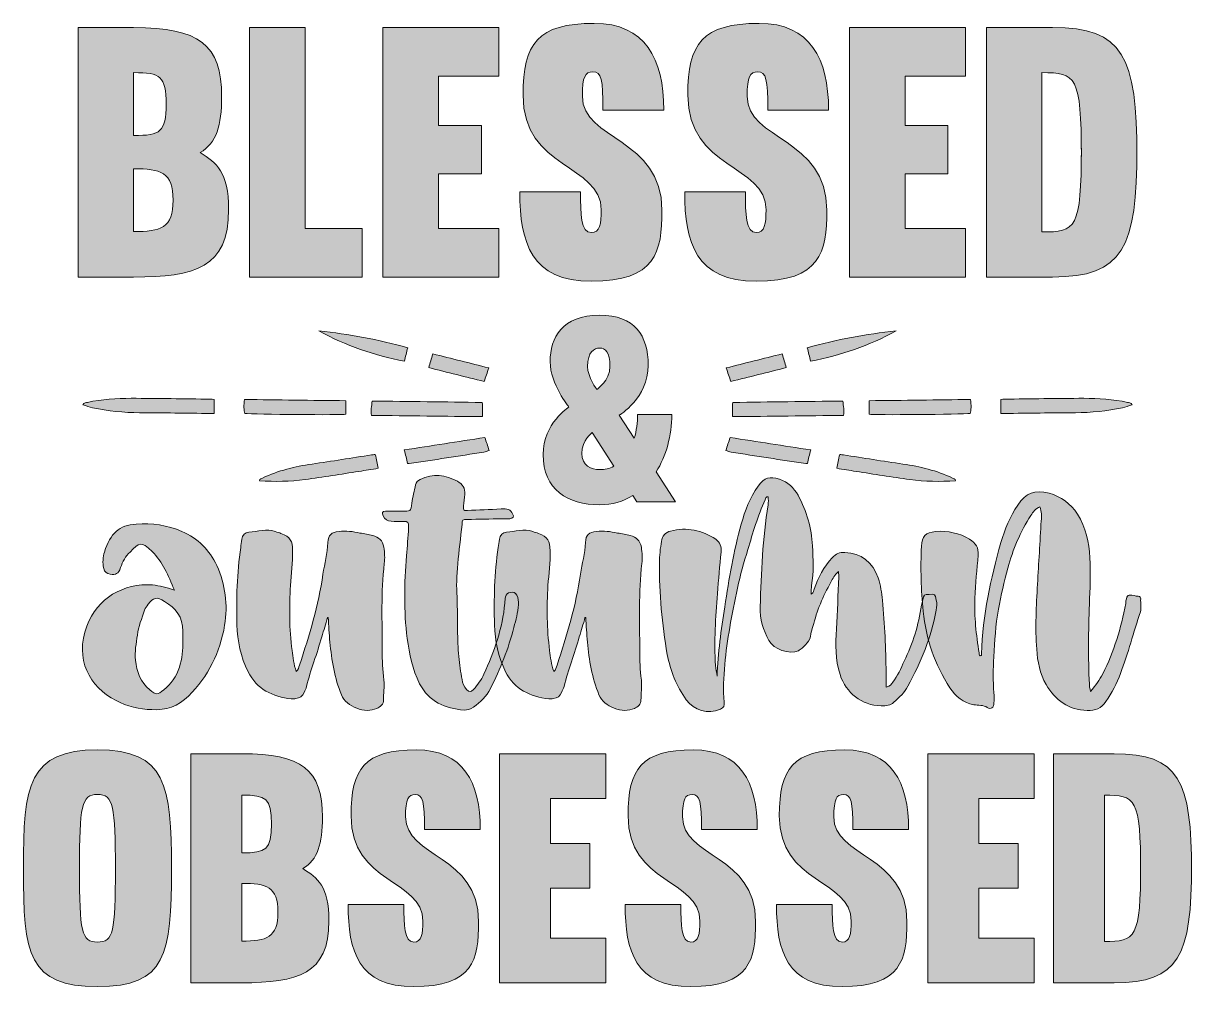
# Model space of a CAD drawing. Header units: inches. Extents: x 149 to 931, y -863 to -217.
import ezdxf

# ---------------------------------------------------------------- set-up
doc = ezdxf.new("R2010")
doc.units = ezdxf.units.IN
doc.header["$MEASUREMENT"] = 0
doc.layers.add('Layer 1', color=7, linetype='Continuous')

# ---------------------------------------------------------------- blocks, each defined once
blk = doc.blocks.new('block 3')
at = {"layer": 'Layer 1', "true_color": 0x040404}
h = blk.add_hatch(color=18, dxfattribs=at)
h.dxf.hatch_style = 2
edge = h.paths.add_edge_path()
edge.add_spline(control_points=[(440.28, -641.53), (440.84, -646.77), (441.66, -652.01), (442.49, -656.97), (442.77, -659.45), (443.87, -661.65), (445.52, -663.58), (447.45, -665.51), (448.28, -665.51), (450.21, -663.58), (452.97, -660.55), (455.45, -657.24), (457.1, -653.38), (463.99, -638.22), (469.78, -622.51), (471.16, -605.69), (471.16, -604.31), (471.44, -602.93), (471.71, -601.55), (471.99, -599.63), (473.09, -598.8), (475.02, -598.52), (476.95, -598.25), (478.33, -598.25), (479.16, -600.45), (480.26, -602.66), (480.53, -604.59), (480.26, -606.79), (479.98, -612.03), (478.6, -616.99), (477.23, -621.96), (473.64, -636.29), (468.13, -649.8), (461.51, -663.03), (458.76, -668.27), (454.9, -672.13), (450.21, -675.44), (448.28, -676.82), (446.07, -677.37), (443.87, -677.37), (431.19, -676.26), (420.44, -671.85), (414.1, -659.72), (409.13, -650.08), (407.2, -639.87), (405.82, -629.4), (403.34, -610.93), (403.89, -592.46), (405.27, -573.99), (405.82, -567.65), (406.38, -561.58), (406.65, -555.24), (406.93, -551.1), (406.65, -551.1), (402.79, -551.1), (400.31, -551.1), (397.55, -551.1), (395.07, -550.83), (392.59, -550.83), (390.66, -549.45), (389.56, -547.25), (388.73, -545.32), (389.01, -544.21), (391.21, -544.21), (394.8, -544.21), (398.38, -544.21), (401.96, -544.21), (408.31, -544.21), (408.03, -544.49), (408.86, -538.7), (409.41, -534.56), (410.51, -530.43), (411.34, -526.57), (411.89, -524.64), (412.72, -523.81), (414.37, -522.99), (423.19, -518.3), (431.46, -519.95), (439.46, -524.09), (442.77, -526.02), (444.7, -528.77), (444.42, -532.91), (444.14, -535.39), (443.87, -538.15), (443.59, -540.63), (443.32, -543.66), (443.32, -543.66), (446.07, -543.66), (453.52, -543.39), (460.96, -543.11), (468.68, -542.56), (472.82, -542.28), (475.02, -543.11), (476.4, -545.87), (477.5, -547.8), (476.95, -549.17), (474.47, -549.17), (472.82, -549.45), (470.89, -549.17), (468.96, -549.17), (461.51, -549.45), (453.79, -549.45), (446.07, -549.73), (442.77, -549.73), (442.77, -550), (442.49, -553.03), (440.56, -570.95), (438.08, -588.6), (439.18, -601.55), (439.73, -618.37), (439.18, -629.95), (440.28, -641.53)], knot_values=[0, 0, 0, 0, 1, 1, 1, 2, 2, 2, 3, 3, 3, 4, 4, 4, 5, 5, 5, 6, 6, 6, 7, 7, 7, 8, 8, 8, 9, 9, 9, 10, 10, 10, 11, 11, 11, 12, 12, 12, 13, 13, 13, 14, 14, 14, 15, 15, 15, 16, 16, 16, 17, 17, 17, 18, 18, 18, 19, 19, 19, 20, 20, 20, 21, 21, 21, 22, 22, 22, 23, 23, 23, 24, 24, 24, 25, 25, 25, 26, 26, 26, 27, 27, 27, 28, 28, 28, 29, 29, 29, 30, 30, 30, 31, 31, 31, 32, 32, 32, 33, 33, 33, 34, 34, 34, 35, 35, 35, 36, 36, 36, 37, 37, 37, 37], degree=3, periodic=1)
h = blk.add_hatch(color=18, dxfattribs=at)
h.dxf.hatch_style = 2
edge = h.paths.add_edge_path()
edge.add_spline(control_points=[(618.66, -608.17), (621.41, -589.43), (624.45, -570.95), (629.68, -552.76), (632.16, -543.94), (635.2, -535.11), (640.99, -527.4), (645.4, -521.61), (648.43, -520.5), (655.32, -522.71), (660.84, -524.64), (664.97, -528.5), (667.73, -533.46), (673.52, -544.21), (676.83, -555.52), (677.38, -567.37), (677.93, -576.19), (678.2, -585.01), (676.83, -593.84), (676.55, -595.77), (676.55, -597.42), (676.55, -599.63), (678.2, -598.52), (678.2, -597.42), (678.48, -596.32), (681.51, -588.6), (684.82, -581.43), (690.61, -575.37), (693.09, -572.61), (695.57, -571.51), (699.16, -571.78), (709.91, -572.06), (717.9, -578.4), (721.49, -588.87), (722.86, -593.84), (723.97, -598.8), (724.24, -603.76), (725.9, -620.03), (726.45, -636.29), (726.72, -652.28), (727, -655.31), (726.72, -658.35), (726.72, -661.93), (729.48, -661.38), (730.31, -660), (731.14, -658.62), (734.44, -654.49), (736.65, -649.52), (738.86, -644.56), (744.64, -632.71), (748.5, -620.3), (750.43, -607.07), (750.71, -605.97), (750.98, -604.59), (751.26, -603.48), (752.09, -600.18), (752.09, -599.9), (755.67, -599.9), (759.53, -599.63), (759.53, -599.63), (760.36, -603.76), (760.91, -605.97), (760.63, -608.17), (760.36, -610.38), (757.05, -628.57), (749.88, -645.39), (741.34, -661.38), (739.13, -665.51), (735.55, -668.82), (731.96, -672.13), (729.76, -674.34), (726.72, -674.61), (723.42, -674.61), (710.18, -674.06), (699.98, -666.07), (695.85, -653.66), (692.54, -643.46), (692.82, -633.26), (693.37, -623.06), (694.19, -611.48), (694.47, -599.9), (695.02, -588.32), (695.02, -587.22), (695.02, -586.39), (694.75, -584.46), (692.26, -586.94), (690.88, -589.43), (689.78, -591.63), (684.27, -601), (680.41, -610.93), (677.65, -621.4), (677.1, -623.06), (676.55, -624.71), (676.27, -626.37), (676, -631.33), (672.41, -634.09), (669.11, -636.84), (668.83, -637.39), (668.28, -637.39), (668, -637.67), (661.94, -640.43), (651.19, -636.57), (648.16, -630.78), (644.3, -623.88), (642.09, -616.44), (642.37, -608.17), (642.92, -585.29), (644.02, -562.41), (647.6, -539.8), (647.88, -538.15), (647.88, -536.22), (647.6, -534.56), (645.95, -534.29), (646.22, -535.67), (645.67, -536.49), (640.71, -547.25), (637.4, -558.55), (634.1, -569.85), (628.58, -586.94), (625, -604.31), (621.96, -621.96), (619.21, -638.5), (617, -655.31), (618.1, -672.13), (618.1, -674.34), (618.38, -675.71), (615.62, -676.82), (607.35, -680.13), (597.98, -677.92), (592.74, -670.48), (586.12, -661.38), (582.27, -651.18), (580.06, -640.15), (576.48, -619.75), (574.55, -599.35), (574.82, -578.67), (574.82, -573.99), (575.38, -569.02), (576.2, -564.34), (576.75, -560.75), (578.68, -558.27), (582.27, -557.45), (593.29, -554.69), (603.22, -556.89), (612.59, -562.96), (615.35, -564.89), (616.45, -567.92), (616.18, -571.51), (615.07, -580.88), (614.52, -589.98), (613.69, -599.35), (612.32, -615.34), (611.49, -631.33), (612.32, -647.59), (612.59, -649.8), (613.14, -652.28), (613.42, -654.76), (613.97, -639.05), (616.18, -623.61), (618.66, -608.17)], knot_values=[0, 0, 0, 0, 1, 1, 1, 2, 2, 2, 3, 3, 3, 4, 4, 4, 5, 5, 5, 6, 6, 6, 7, 7, 7, 8, 8, 8, 9, 9, 9, 10, 10, 10, 11, 11, 11, 12, 12, 12, 13, 13, 13, 14, 14, 14, 15, 15, 15, 16, 16, 16, 17, 17, 17, 18, 18, 18, 19, 19, 19, 20, 20, 20, 21, 21, 21, 22, 22, 22, 23, 23, 23, 24, 24, 24, 25, 25, 25, 26, 26, 26, 27, 27, 27, 28, 28, 28, 29, 29, 29, 30, 30, 30, 31, 31, 31, 32, 32, 32, 33, 33, 33, 34, 34, 34, 35, 35, 35, 36, 36, 36, 37, 37, 37, 38, 38, 38, 39, 39, 39, 40, 40, 40, 41, 41, 41, 42, 42, 42, 43, 43, 43, 44, 44, 44, 45, 45, 45, 46, 46, 46, 47, 47, 47, 48, 48, 48, 49, 49, 49, 50, 50, 50, 51, 51, 51, 52, 52, 52, 53, 53, 53, 53], degree=3, periodic=1)
h = blk.add_hatch(color=18, dxfattribs=at)
h.dxf.hatch_style = 2
edge = h.paths.add_edge_path()
edge.add_spline(control_points=[(872.02, -653.11), (879.46, -638.22), (884.15, -622.51), (887.45, -605.97), (887.45, -605.41), (887.45, -604.86), (887.45, -604.31), (888.56, -599.9), (888.56, -599.9), (892.97, -600.73), (893.8, -601), (894.9, -601), (895.73, -601), (896.83, -601.28), (897.38, -601.83), (897.38, -602.93), (897.1, -605.69), (897.93, -608.45), (897.1, -611.48), (892.69, -625.26), (888.83, -639.32), (883.87, -652.83), (881.39, -659.45), (878.08, -665.79), (873.95, -671.58), (870.91, -676.26), (866.78, -677.92), (861.54, -677.64), (848.86, -677.37), (840.31, -670.75), (833.97, -660.28), (829.84, -653.11), (828.18, -644.84), (827.63, -636.57), (826.53, -622.23), (827.36, -607.62), (828.18, -593.01), (829.01, -578.95), (829.84, -564.61), (830.67, -550.55), (830.94, -547.52), (830.94, -544.49), (829.84, -541.18), (826.81, -542.56), (825.15, -544.76), (823.77, -546.97), (816.61, -558), (811.64, -569.85), (808.34, -582.26), (805.85, -591.36), (803.65, -600.45), (801.99, -609.83), (800.06, -620.58), (799.51, -631.05), (798.96, -641.8), (798.41, -649.8), (798.41, -657.79), (798.96, -665.79), (799.24, -667.99), (799.24, -670.2), (798.96, -672.68), (798.96, -675.71), (797.03, -677.09), (794.55, -675.71), (791.79, -673.78), (788.48, -674.34), (785.45, -673.78), (778.56, -672.41), (773.32, -668.27), (769.46, -662.48), (759.26, -646.77), (753.47, -629.68), (751.54, -611.2), (750.17, -596.87), (749.62, -582.26), (750.44, -567.65), (750.72, -560.75), (753.2, -558.55), (759.81, -557.72), (768.09, -557.17), (775.8, -558.82), (782.69, -562.96), (786.83, -565.44), (788.76, -568.75), (788.48, -573.71), (787.38, -583.08), (786.83, -592.73), (786.28, -602.38), (785.73, -614.79), (787.11, -626.92), (789.04, -639.05), (789.04, -639.6), (789.04, -640.43), (789.86, -640.98), (790.97, -640.98), (790.69, -640.15), (790.69, -639.6), (791.52, -613.96), (796.75, -589.43), (803.65, -565.16), (806.4, -556.34), (809.71, -547.8), (814.95, -540.08), (820.74, -531.81), (825.98, -529.6), (835.9, -532.08), (843.9, -534.29), (850.24, -538.98), (854.93, -546.14), (860.71, -555.24), (862.92, -564.89), (863.2, -575.37), (863.75, -585.84), (863.47, -596.32), (862.92, -606.52), (862.37, -624.44), (862.09, -642.08), (862.92, -660), (862.92, -661.1), (863.2, -662.48), (863.75, -664.96), (867.06, -660.83), (869.81, -656.97), (872.02, -653.11)], knot_values=[0, 0, 0, 0, 1, 1, 1, 2, 2, 2, 3, 3, 3, 4, 4, 4, 5, 5, 5, 6, 6, 6, 7, 7, 7, 8, 8, 8, 9, 9, 9, 10, 10, 10, 11, 11, 11, 12, 12, 12, 13, 13, 13, 14, 14, 14, 15, 15, 15, 16, 16, 16, 17, 17, 17, 18, 18, 18, 19, 19, 19, 20, 20, 20, 21, 21, 21, 22, 22, 22, 23, 23, 23, 24, 24, 24, 25, 25, 25, 26, 26, 26, 27, 27, 27, 28, 28, 28, 29, 29, 29, 30, 30, 30, 31, 31, 31, 32, 32, 32, 33, 33, 33, 34, 34, 34, 35, 35, 35, 36, 36, 36, 37, 37, 37, 38, 38, 38, 39, 39, 39, 40, 40, 40, 41, 41, 41, 41], degree=3, periodic=1)
h = blk.add_hatch(color=18, dxfattribs=at)
h.dxf.hatch_style = 2
edge = h.paths.add_edge_path()
edge.add_spline(control_points=[(234.89, -571.23), (227.17, -563.79), (226.34, -565.16), (220, -571.51), (216.97, -574.26), (215.04, -577.85), (213.66, -581.98), (212.28, -586.12), (210.35, -586.94), (206.77, -586.39), (204.56, -586.12), (202.91, -584.74), (202.36, -582.53), (201.53, -578.67), (201.81, -574.81), (202.91, -571.51), (206.77, -558.82), (212.83, -553.59), (224.14, -552.76), (234.61, -551.93), (245.09, -553.59), (254.74, -557.72), (265.49, -562.41), (273.21, -570.13), (278.17, -580.6), (283.96, -593.29), (285.61, -606.79), (283.41, -620.58), (280.38, -638.77), (272.38, -654.76), (259.15, -667.99), (252.26, -674.89), (243.99, -677.64), (234.61, -677.09), (226.34, -676.82), (218.07, -674.89), (210.63, -671.03), (192.71, -661.93), (182.79, -643.18), (191.05, -621.13), (197.95, -602.38), (215.59, -592.18), (235.16, -593.56), (239.85, -594.11), (244.26, -594.94), (249.78, -597.14), (245.64, -586.94), (241.78, -578.12), (234.89, -571.23)], knot_values=[0, 0, 0, 0, 1, 1, 1, 2, 2, 2, 3, 3, 3, 4, 4, 4, 5, 5, 5, 6, 6, 6, 7, 7, 7, 8, 8, 8, 9, 9, 9, 10, 10, 10, 11, 11, 11, 12, 12, 12, 13, 13, 13, 14, 14, 14, 15, 15, 15, 16, 16, 16, 16], degree=3, periodic=1)
edge = h.paths.add_edge_path()
edge.add_spline(control_points=[(255.29, -624.44), (255.57, -615.06), (250.6, -609), (243.16, -604.59), (237.92, -601.28), (235.72, -601.83), (232.13, -606.52), (231.3, -607.9), (230.2, -609), (229.65, -610.38), (228, -615.89), (225.52, -621.4), (224.96, -627.19), (224.14, -632.71), (223.03, -638.22), (223.59, -644.01), (224.69, -651.73), (226.89, -658.62), (233.24, -663.86), (237.37, -667.17), (238.47, -667.44), (242.61, -663.86), (247.57, -660), (251.15, -654.76), (253.08, -648.7), (254.74, -642.91), (255.84, -636.84), (255.29, -631.05), (255.29, -628.85), (255.29, -626.64), (255.29, -624.44)], knot_values=[0, 0, 0, 0, 1, 1, 1, 2, 2, 2, 3, 3, 3, 4, 4, 4, 5, 5, 5, 6, 6, 6, 7, 7, 7, 8, 8, 8, 9, 9, 9, 10, 10, 10, 10], degree=3, periodic=1)
h = blk.add_hatch(color=18, dxfattribs=at)
h.dxf.hatch_style = 2
edge = h.paths.add_edge_path()
edge.add_spline(control_points=[(348.48, -628.3), (345.44, -639.6), (341.03, -650.35), (338.28, -661.65), (338, -663.03), (337.17, -664.14), (336.62, -665.51), (335.79, -667.99), (333.86, -669.37), (331.11, -669.65), (330.28, -669.92), (329.18, -669.92), (328.08, -669.92), (315.67, -668.27), (304.92, -663.58), (299.13, -651.73), (294.17, -641.8), (291.96, -631.05), (291.69, -620.3), (291.13, -602.93), (291.69, -585.57), (294.17, -568.47), (294.44, -566.54), (294.72, -564.89), (294.99, -562.96), (295.27, -560.2), (297.2, -558.27), (299.68, -558.27), (305.47, -557.72), (311.53, -555.79), (317.32, -557.72), (318.7, -558.27), (320.08, -558.55), (321.18, -559.1), (327.52, -561.58), (328.9, -563.79), (328.9, -570.68), (329.18, -578.4), (328.08, -586.12), (327.52, -593.84), (326.7, -608.45), (326.7, -623.06), (328.63, -637.39), (329.18, -642.08), (329.73, -646.77), (331.38, -651.45), (333.04, -650.63), (333.04, -648.7), (333.59, -647.32), (340.21, -627.19), (346.27, -607.35), (349.3, -586.39), (350.41, -579.22), (352.34, -572.33), (352.61, -565.16), (352.89, -559.93), (354.82, -558.27), (360.06, -557.72), (364.74, -557.17), (369.43, -557.72), (374.11, -558.82), (377.15, -559.1), (379.9, -559.65), (382.66, -560.48), (386.8, -561.58), (389.28, -563.79), (390.1, -568.2), (390.66, -572.06), (390.93, -575.64), (390.38, -579.22), (388.17, -598.52), (389, -618.1), (389, -637.39), (389, -644.01), (389.28, -650.63), (390.1, -657.24), (390.66, -661.93), (389.83, -666.34), (389.83, -670.75), (390.1, -673.51), (387.62, -675.16), (385.42, -676.26), (377.7, -680.13), (365.02, -675.16), (361.71, -667.17), (357.02, -655.86), (355.09, -644.01), (353.99, -631.88), (353.44, -626.37), (353.16, -620.85), (352.89, -615.34), (352.89, -615.34), (352.61, -615.34), (352.34, -615.34), (351.23, -619.75), (349.85, -623.88), (348.48, -628.3)], knot_values=[0, 0, 0, 0, 1, 1, 1, 2, 2, 2, 3, 3, 3, 4, 4, 4, 5, 5, 5, 6, 6, 6, 7, 7, 7, 8, 8, 8, 9, 9, 9, 10, 10, 10, 11, 11, 11, 12, 12, 12, 13, 13, 13, 14, 14, 14, 15, 15, 15, 16, 16, 16, 17, 17, 17, 18, 18, 18, 19, 19, 19, 20, 20, 20, 21, 21, 21, 22, 22, 22, 23, 23, 23, 24, 24, 24, 25, 25, 25, 26, 26, 26, 27, 27, 27, 28, 28, 28, 29, 29, 29, 30, 30, 30, 31, 31, 31, 32, 32, 32, 32], degree=3, periodic=1)
h = blk.add_hatch(color=18, dxfattribs=at)
h.dxf.hatch_style = 2
edge = h.paths.add_edge_path()
edge.add_spline(control_points=[(521.06, -628.3), (518.03, -639.6), (513.62, -650.35), (510.86, -661.65), (510.59, -663.03), (509.76, -664.14), (509.21, -665.51), (508.38, -667.99), (506.45, -669.37), (503.69, -669.65), (502.87, -669.92), (501.76, -669.92), (500.66, -669.92), (488.26, -668.27), (477.5, -663.58), (471.72, -651.73), (466.75, -641.8), (464.55, -631.05), (464.27, -620.3), (463.72, -602.93), (464.27, -585.57), (466.75, -568.47), (467.03, -566.54), (467.3, -564.89), (467.58, -562.96), (467.86, -560.2), (469.79, -558.27), (472.27, -558.27), (478.06, -557.72), (484.12, -555.79), (489.91, -557.72), (491.29, -558.27), (492.67, -558.55), (493.77, -559.1), (500.11, -561.58), (501.49, -563.79), (501.49, -570.68), (501.76, -578.4), (500.66, -586.12), (500.11, -593.84), (499.28, -608.45), (499.28, -623.06), (501.21, -637.39), (501.76, -642.08), (502.32, -646.77), (503.97, -651.45), (505.62, -650.63), (505.62, -648.7), (506.18, -647.32), (512.79, -627.19), (518.86, -607.35), (521.89, -586.39), (522.99, -579.22), (524.92, -572.33), (525.2, -565.16), (525.47, -559.93), (527.4, -558.27), (532.64, -557.72), (537.33, -557.17), (542.01, -557.72), (546.7, -558.82), (549.73, -559.1), (552.49, -559.65), (555.25, -560.48), (559.38, -561.58), (561.86, -563.79), (562.69, -568.2), (563.24, -572.06), (563.52, -575.64), (562.97, -579.22), (560.76, -598.52), (561.59, -618.1), (561.59, -637.39), (561.59, -644.01), (561.86, -650.63), (562.69, -657.24), (563.24, -661.93), (562.42, -666.34), (562.42, -670.75), (562.69, -673.51), (560.21, -675.16), (558, -676.26), (550.28, -680.13), (537.6, -675.16), (534.29, -667.17), (529.61, -655.86), (527.68, -644.01), (526.58, -631.88), (526.02, -626.37), (525.75, -620.85), (525.47, -615.34), (525.47, -615.34), (525.2, -615.34), (524.92, -615.34), (523.82, -619.75), (522.44, -623.88), (521.06, -628.3)], knot_values=[0, 0, 0, 0, 1, 1, 1, 2, 2, 2, 3, 3, 3, 4, 4, 4, 5, 5, 5, 6, 6, 6, 7, 7, 7, 8, 8, 8, 9, 9, 9, 10, 10, 10, 11, 11, 11, 12, 12, 12, 13, 13, 13, 14, 14, 14, 15, 15, 15, 16, 16, 16, 17, 17, 17, 18, 18, 18, 19, 19, 19, 20, 20, 20, 21, 21, 21, 22, 22, 22, 23, 23, 23, 24, 24, 24, 25, 25, 25, 26, 26, 26, 27, 27, 27, 28, 28, 28, 29, 29, 29, 30, 30, 30, 31, 31, 31, 32, 32, 32, 32], degree=3, periodic=1)
at = {"layer": 'Layer 1', "lineweight": 0}
for points, knots in [([(440.28, -641.53), (440.84, -646.77), (441.66, -652.01), (442.49, -656.97), (442.77, -659.45), (443.87, -661.65), (445.52, -663.58), (447.45, -665.51), (448.28, -665.51), (450.21, -663.58), (452.97, -660.55), (455.45, -657.24), (457.1, -653.38), (463.99, -638.22), (469.78, -622.51), (471.16, -605.69), (471.16, -604.31), (471.44, -602.93), (471.71, -601.55), (471.99, -599.63), (473.09, -598.8), (475.02, -598.52), (476.95, -598.25), (478.33, -598.25), (479.16, -600.45), (480.26, -602.66), (480.53, -604.59), (480.26, -606.79), (479.98, -612.03), (478.6, -616.99), (477.23, -621.96), (473.64, -636.29), (468.13, -649.8), (461.51, -663.03), (458.76, -668.27), (454.9, -672.13), (450.21, -675.44), (448.28, -676.82), (446.07, -677.37), (443.87, -677.37), (431.19, -676.26), (420.44, -671.85), (414.1, -659.72), (409.13, -650.08), (407.2, -639.87), (405.82, -629.4), (403.34, -610.93), (403.89, -592.46), (405.27, -573.99), (405.82, -567.65), (406.38, -561.58), (406.65, -555.24), (406.93, -551.1), (406.65, -551.1), (402.79, -551.1), (400.31, -551.1), (397.55, -551.1), (395.07, -550.83), (392.59, -550.83), (390.66, -549.45), (389.56, -547.25), (388.73, -545.32), (389.01, -544.21), (391.21, -544.21), (394.8, -544.21), (398.38, -544.21), (401.96, -544.21), (408.31, -544.21), (408.03, -544.49), (408.86, -538.7), (409.41, -534.56), (410.51, -530.43), (411.34, -526.57), (411.89, -524.64), (412.72, -523.81), (414.37, -522.99), (423.19, -518.3), (431.46, -519.95), (439.46, -524.09), (442.77, -526.02), (444.7, -528.77), (444.42, -532.91), (444.14, -535.39), (443.87, -538.15), (443.59, -540.63), (443.32, -543.66), (443.32, -543.66), (446.07, -543.66), (453.52, -543.39), (460.96, -543.11), (468.68, -542.56), (472.82, -542.28), (475.02, -543.11), (476.4, -545.87), (477.5, -547.8), (476.95, -549.17), (474.47, -549.17), (472.82, -549.45), (470.89, -549.17), (468.96, -549.17), (461.51, -549.45), (453.79, -549.45), (446.07, -549.73), (442.77, -549.73), (442.77, -550), (442.49, -553.03), (440.56, -570.95), (438.08, -588.6), (439.18, -601.55), (439.73, -618.37), (439.18, -629.95), (440.28, -641.53)], [0, 0, 0, 0, 1, 1, 1, 2, 2, 2, 3, 3, 3, 4, 4, 4, 5, 5, 5, 6, 6, 6, 7, 7, 7, 8, 8, 8, 9, 9, 9, 10, 10, 10, 11, 11, 11, 12, 12, 12, 13, 13, 13, 14, 14, 14, 15, 15, 15, 16, 16, 16, 17, 17, 17, 18, 18, 18, 19, 19, 19, 20, 20, 20, 21, 21, 21, 22, 22, 22, 23, 23, 23, 24, 24, 24, 25, 25, 25, 26, 26, 26, 27, 27, 27, 28, 28, 28, 29, 29, 29, 30, 30, 30, 31, 31, 31, 32, 32, 32, 33, 33, 33, 34, 34, 34, 35, 35, 35, 36, 36, 36, 37, 37, 37, 37]), ([(618.66, -608.17), (621.41, -589.43), (624.45, -570.95), (629.68, -552.76), (632.16, -543.94), (635.2, -535.11), (640.99, -527.4), (645.4, -521.61), (648.43, -520.5), (655.32, -522.71), (660.84, -524.64), (664.97, -528.5), (667.73, -533.46), (673.52, -544.21), (676.83, -555.52), (677.38, -567.37), (677.93, -576.19), (678.2, -585.01), (676.83, -593.84), (676.55, -595.77), (676.55, -597.42), (676.55, -599.63), (678.2, -598.52), (678.2, -597.42), (678.48, -596.32), (681.51, -588.6), (684.82, -581.43), (690.61, -575.37), (693.09, -572.61), (695.57, -571.51), (699.16, -571.78), (709.91, -572.06), (717.9, -578.4), (721.49, -588.87), (722.86, -593.84), (723.97, -598.8), (724.24, -603.76), (725.9, -620.03), (726.45, -636.29), (726.72, -652.28), (727, -655.31), (726.72, -658.35), (726.72, -661.93), (729.48, -661.38), (730.31, -660), (731.14, -658.62), (734.44, -654.49), (736.65, -649.52), (738.86, -644.56), (744.64, -632.71), (748.5, -620.3), (750.43, -607.07), (750.71, -605.97), (750.98, -604.59), (751.26, -603.48), (752.09, -600.18), (752.09, -599.9), (755.67, -599.9), (759.53, -599.63), (759.53, -599.63), (760.36, -603.76), (760.91, -605.97), (760.63, -608.17), (760.36, -610.38), (757.05, -628.57), (749.88, -645.39), (741.34, -661.38), (739.13, -665.51), (735.55, -668.82), (731.96, -672.13), (729.76, -674.34), (726.72, -674.61), (723.42, -674.61), (710.18, -674.06), (699.98, -666.07), (695.85, -653.66), (692.54, -643.46), (692.82, -633.26), (693.37, -623.06), (694.19, -611.48), (694.47, -599.9), (695.02, -588.32), (695.02, -587.22), (695.02, -586.39), (694.75, -584.46), (692.26, -586.94), (690.88, -589.43), (689.78, -591.63), (684.27, -601), (680.41, -610.93), (677.65, -621.4), (677.1, -623.06), (676.55, -624.71), (676.27, -626.37), (676, -631.33), (672.41, -634.09), (669.11, -636.84), (668.83, -637.39), (668.28, -637.39), (668, -637.67), (661.94, -640.43), (651.19, -636.57), (648.16, -630.78), (644.3, -623.88), (642.09, -616.44), (642.37, -608.17), (642.92, -585.29), (644.02, -562.41), (647.6, -539.8), (647.88, -538.15), (647.88, -536.22), (647.6, -534.56), (645.95, -534.29), (646.22, -535.67), (645.67, -536.49), (640.71, -547.25), (637.4, -558.55), (634.1, -569.85), (628.58, -586.94), (625, -604.31), (621.96, -621.96), (619.21, -638.5), (617, -655.31), (618.1, -672.13), (618.1, -674.34), (618.38, -675.71), (615.62, -676.82), (607.35, -680.13), (597.98, -677.92), (592.74, -670.48), (586.12, -661.38), (582.27, -651.18), (580.06, -640.15), (576.48, -619.75), (574.55, -599.35), (574.82, -578.67), (574.82, -573.99), (575.38, -569.02), (576.2, -564.34), (576.75, -560.75), (578.68, -558.27), (582.27, -557.45), (593.29, -554.69), (603.22, -556.89), (612.59, -562.96), (615.35, -564.89), (616.45, -567.92), (616.18, -571.51), (615.07, -580.88), (614.52, -589.98), (613.69, -599.35), (612.32, -615.34), (611.49, -631.33), (612.32, -647.59), (612.59, -649.8), (613.14, -652.28), (613.42, -654.76), (613.97, -639.05), (616.18, -623.61), (618.66, -608.17)], [0, 0, 0, 0, 1, 1, 1, 2, 2, 2, 3, 3, 3, 4, 4, 4, 5, 5, 5, 6, 6, 6, 7, 7, 7, 8, 8, 8, 9, 9, 9, 10, 10, 10, 11, 11, 11, 12, 12, 12, 13, 13, 13, 14, 14, 14, 15, 15, 15, 16, 16, 16, 17, 17, 17, 18, 18, 18, 19, 19, 19, 20, 20, 20, 21, 21, 21, 22, 22, 22, 23, 23, 23, 24, 24, 24, 25, 25, 25, 26, 26, 26, 27, 27, 27, 28, 28, 28, 29, 29, 29, 30, 30, 30, 31, 31, 31, 32, 32, 32, 33, 33, 33, 34, 34, 34, 35, 35, 35, 36, 36, 36, 37, 37, 37, 38, 38, 38, 39, 39, 39, 40, 40, 40, 41, 41, 41, 42, 42, 42, 43, 43, 43, 44, 44, 44, 45, 45, 45, 46, 46, 46, 47, 47, 47, 48, 48, 48, 49, 49, 49, 50, 50, 50, 51, 51, 51, 52, 52, 52, 53, 53, 53, 53]), ([(872.02, -653.11), (879.46, -638.22), (884.15, -622.51), (887.45, -605.97), (887.45, -605.41), (887.45, -604.86), (887.45, -604.31), (888.56, -599.9), (888.56, -599.9), (892.97, -600.73), (893.8, -601), (894.9, -601), (895.73, -601), (896.83, -601.28), (897.38, -601.83), (897.38, -602.93), (897.1, -605.69), (897.93, -608.45), (897.1, -611.48), (892.69, -625.26), (888.83, -639.32), (883.87, -652.83), (881.39, -659.45), (878.08, -665.79), (873.95, -671.58), (870.91, -676.26), (866.78, -677.92), (861.54, -677.64), (848.86, -677.37), (840.31, -670.75), (833.97, -660.28), (829.84, -653.11), (828.18, -644.84), (827.63, -636.57), (826.53, -622.23), (827.36, -607.62), (828.18, -593.01), (829.01, -578.95), (829.84, -564.61), (830.67, -550.55), (830.94, -547.52), (830.94, -544.49), (829.84, -541.18), (826.81, -542.56), (825.15, -544.76), (823.77, -546.97), (816.61, -558), (811.64, -569.85), (808.34, -582.26), (805.85, -591.36), (803.65, -600.45), (801.99, -609.83), (800.06, -620.58), (799.51, -631.05), (798.96, -641.8), (798.41, -649.8), (798.41, -657.79), (798.96, -665.79), (799.24, -667.99), (799.24, -670.2), (798.96, -672.68), (798.96, -675.71), (797.03, -677.09), (794.55, -675.71), (791.79, -673.78), (788.48, -674.34), (785.45, -673.78), (778.56, -672.41), (773.32, -668.27), (769.46, -662.48), (759.26, -646.77), (753.47, -629.68), (751.54, -611.2), (750.17, -596.87), (749.62, -582.26), (750.44, -567.65), (750.72, -560.75), (753.2, -558.55), (759.81, -557.72), (768.09, -557.17), (775.8, -558.82), (782.69, -562.96), (786.83, -565.44), (788.76, -568.75), (788.48, -573.71), (787.38, -583.08), (786.83, -592.73), (786.28, -602.38), (785.73, -614.79), (787.11, -626.92), (789.04, -639.05), (789.04, -639.6), (789.04, -640.43), (789.86, -640.98), (790.97, -640.98), (790.69, -640.15), (790.69, -639.6), (791.52, -613.96), (796.75, -589.43), (803.65, -565.16), (806.4, -556.34), (809.71, -547.8), (814.95, -540.08), (820.74, -531.81), (825.98, -529.6), (835.9, -532.08), (843.9, -534.29), (850.24, -538.98), (854.93, -546.14), (860.71, -555.24), (862.92, -564.89), (863.2, -575.37), (863.75, -585.84), (863.47, -596.32), (862.92, -606.52), (862.37, -624.44), (862.09, -642.08), (862.92, -660), (862.92, -661.1), (863.2, -662.48), (863.75, -664.96), (867.06, -660.83), (869.81, -656.97), (872.02, -653.11)], [0, 0, 0, 0, 1, 1, 1, 2, 2, 2, 3, 3, 3, 4, 4, 4, 5, 5, 5, 6, 6, 6, 7, 7, 7, 8, 8, 8, 9, 9, 9, 10, 10, 10, 11, 11, 11, 12, 12, 12, 13, 13, 13, 14, 14, 14, 15, 15, 15, 16, 16, 16, 17, 17, 17, 18, 18, 18, 19, 19, 19, 20, 20, 20, 21, 21, 21, 22, 22, 22, 23, 23, 23, 24, 24, 24, 25, 25, 25, 26, 26, 26, 27, 27, 27, 28, 28, 28, 29, 29, 29, 30, 30, 30, 31, 31, 31, 32, 32, 32, 33, 33, 33, 34, 34, 34, 35, 35, 35, 36, 36, 36, 37, 37, 37, 38, 38, 38, 39, 39, 39, 40, 40, 40, 41, 41, 41, 41]), ([(234.89, -571.23), (227.17, -563.79), (226.34, -565.16), (220, -571.51), (216.97, -574.26), (215.04, -577.85), (213.66, -581.98), (212.28, -586.12), (210.35, -586.94), (206.77, -586.39), (204.56, -586.12), (202.91, -584.74), (202.36, -582.53), (201.53, -578.67), (201.81, -574.81), (202.91, -571.51), (206.77, -558.82), (212.83, -553.59), (224.14, -552.76), (234.61, -551.93), (245.09, -553.59), (254.74, -557.72), (265.49, -562.41), (273.21, -570.13), (278.17, -580.6), (283.96, -593.29), (285.61, -606.79), (283.41, -620.58), (280.38, -638.77), (272.38, -654.76), (259.15, -667.99), (252.26, -674.89), (243.99, -677.64), (234.61, -677.09), (226.34, -676.82), (218.07, -674.89), (210.63, -671.03), (192.71, -661.93), (182.79, -643.18), (191.05, -621.13), (197.95, -602.38), (215.59, -592.18), (235.16, -593.56), (239.85, -594.11), (244.26, -594.94), (249.78, -597.14), (245.64, -586.94), (241.78, -578.12), (234.89, -571.23)], [0, 0, 0, 0, 1, 1, 1, 2, 2, 2, 3, 3, 3, 4, 4, 4, 5, 5, 5, 6, 6, 6, 7, 7, 7, 8, 8, 8, 9, 9, 9, 10, 10, 10, 11, 11, 11, 12, 12, 12, 13, 13, 13, 14, 14, 14, 15, 15, 15, 16, 16, 16, 16]), ([(348.48, -628.3), (345.44, -639.6), (341.03, -650.35), (338.28, -661.65), (338, -663.03), (337.17, -664.14), (336.62, -665.51), (335.79, -667.99), (333.86, -669.37), (331.11, -669.65), (330.28, -669.92), (329.18, -669.92), (328.08, -669.92), (315.67, -668.27), (304.92, -663.58), (299.13, -651.73), (294.17, -641.8), (291.96, -631.05), (291.69, -620.3), (291.13, -602.93), (291.69, -585.57), (294.17, -568.47), (294.44, -566.54), (294.72, -564.89), (294.99, -562.96), (295.27, -560.2), (297.2, -558.27), (299.68, -558.27), (305.47, -557.72), (311.53, -555.79), (317.32, -557.72), (318.7, -558.27), (320.08, -558.55), (321.18, -559.1), (327.52, -561.58), (328.9, -563.79), (328.9, -570.68), (329.18, -578.4), (328.08, -586.12), (327.52, -593.84), (326.7, -608.45), (326.7, -623.06), (328.63, -637.39), (329.18, -642.08), (329.73, -646.77), (331.38, -651.45), (333.04, -650.63), (333.04, -648.7), (333.59, -647.32), (340.21, -627.19), (346.27, -607.35), (349.3, -586.39), (350.41, -579.22), (352.34, -572.33), (352.61, -565.16), (352.89, -559.93), (354.82, -558.27), (360.06, -557.72), (364.74, -557.17), (369.43, -557.72), (374.11, -558.82), (377.15, -559.1), (379.9, -559.65), (382.66, -560.48), (386.8, -561.58), (389.28, -563.79), (390.1, -568.2), (390.66, -572.06), (390.93, -575.64), (390.38, -579.22), (388.17, -598.52), (389, -618.1), (389, -637.39), (389, -644.01), (389.28, -650.63), (390.1, -657.24), (390.66, -661.93), (389.83, -666.34), (389.83, -670.75), (390.1, -673.51), (387.62, -675.16), (385.42, -676.26), (377.7, -680.13), (365.02, -675.16), (361.71, -667.17), (357.02, -655.86), (355.09, -644.01), (353.99, -631.88), (353.44, -626.37), (353.16, -620.85), (352.89, -615.34), (352.89, -615.34), (352.61, -615.34), (352.34, -615.34), (351.23, -619.75), (349.85, -623.88), (348.48, -628.3)], [0, 0, 0, 0, 1, 1, 1, 2, 2, 2, 3, 3, 3, 4, 4, 4, 5, 5, 5, 6, 6, 6, 7, 7, 7, 8, 8, 8, 9, 9, 9, 10, 10, 10, 11, 11, 11, 12, 12, 12, 13, 13, 13, 14, 14, 14, 15, 15, 15, 16, 16, 16, 17, 17, 17, 18, 18, 18, 19, 19, 19, 20, 20, 20, 21, 21, 21, 22, 22, 22, 23, 23, 23, 24, 24, 24, 25, 25, 25, 26, 26, 26, 27, 27, 27, 28, 28, 28, 29, 29, 29, 30, 30, 30, 31, 31, 31, 32, 32, 32, 32]), ([(521.06, -628.3), (518.03, -639.6), (513.62, -650.35), (510.86, -661.65), (510.59, -663.03), (509.76, -664.14), (509.21, -665.51), (508.38, -667.99), (506.45, -669.37), (503.69, -669.65), (502.87, -669.92), (501.76, -669.92), (500.66, -669.92), (488.26, -668.27), (477.5, -663.58), (471.72, -651.73), (466.75, -641.8), (464.55, -631.05), (464.27, -620.3), (463.72, -602.93), (464.27, -585.57), (466.75, -568.47), (467.03, -566.54), (467.3, -564.89), (467.58, -562.96), (467.86, -560.2), (469.79, -558.27), (472.27, -558.27), (478.06, -557.72), (484.12, -555.79), (489.91, -557.72), (491.29, -558.27), (492.67, -558.55), (493.77, -559.1), (500.11, -561.58), (501.49, -563.79), (501.49, -570.68), (501.76, -578.4), (500.66, -586.12), (500.11, -593.84), (499.28, -608.45), (499.28, -623.06), (501.21, -637.39), (501.76, -642.08), (502.32, -646.77), (503.97, -651.45), (505.62, -650.63), (505.62, -648.7), (506.18, -647.32), (512.79, -627.19), (518.86, -607.35), (521.89, -586.39), (522.99, -579.22), (524.92, -572.33), (525.2, -565.16), (525.47, -559.93), (527.4, -558.27), (532.64, -557.72), (537.33, -557.17), (542.01, -557.72), (546.7, -558.82), (549.73, -559.1), (552.49, -559.65), (555.25, -560.48), (559.38, -561.58), (561.86, -563.79), (562.69, -568.2), (563.24, -572.06), (563.52, -575.64), (562.97, -579.22), (560.76, -598.52), (561.59, -618.1), (561.59, -637.39), (561.59, -644.01), (561.86, -650.63), (562.69, -657.24), (563.24, -661.93), (562.42, -666.34), (562.42, -670.75), (562.69, -673.51), (560.21, -675.16), (558, -676.26), (550.28, -680.13), (537.6, -675.16), (534.29, -667.17), (529.61, -655.86), (527.68, -644.01), (526.58, -631.88), (526.02, -626.37), (525.75, -620.85), (525.47, -615.34), (525.47, -615.34), (525.2, -615.34), (524.92, -615.34), (523.82, -619.75), (522.44, -623.88), (521.06, -628.3)], [0, 0, 0, 0, 1, 1, 1, 2, 2, 2, 3, 3, 3, 4, 4, 4, 5, 5, 5, 6, 6, 6, 7, 7, 7, 8, 8, 8, 9, 9, 9, 10, 10, 10, 11, 11, 11, 12, 12, 12, 13, 13, 13, 14, 14, 14, 15, 15, 15, 16, 16, 16, 17, 17, 17, 18, 18, 18, 19, 19, 19, 20, 20, 20, 21, 21, 21, 22, 22, 22, 23, 23, 23, 24, 24, 24, 25, 25, 25, 26, 26, 26, 27, 27, 27, 28, 28, 28, 29, 29, 29, 30, 30, 30, 31, 31, 31, 32, 32, 32, 32]), ([(255.29, -624.44), (255.57, -615.06), (250.6, -609), (243.16, -604.59), (237.92, -601.28), (235.72, -601.83), (232.13, -606.52), (231.3, -607.9), (230.2, -609), (229.65, -610.38), (228, -615.89), (225.52, -621.4), (224.96, -627.19), (224.14, -632.71), (223.03, -638.22), (223.59, -644.01), (224.69, -651.73), (226.89, -658.62), (233.24, -663.86), (237.37, -667.17), (238.47, -667.44), (242.61, -663.86), (247.57, -660), (251.15, -654.76), (253.08, -648.7), (254.74, -642.91), (255.84, -636.84), (255.29, -631.05), (255.29, -628.85), (255.29, -626.64), (255.29, -624.44)], [0, 0, 0, 0, 1, 1, 1, 2, 2, 2, 3, 3, 3, 4, 4, 4, 5, 5, 5, 6, 6, 6, 7, 7, 7, 8, 8, 8, 9, 9, 9, 10, 10, 10, 10])]:
    blk.add_open_spline(points, degree=3, knots=knots, dxfattribs=at)
blk = doc.blocks.new('block 4')
at = {"layer": 'Layer 1', "true_color": 0x040404}
h = blk.add_hatch(color=18, dxfattribs=at)
h.dxf.hatch_style = 2
edge = h.paths.add_edge_path()
edge.add_spline(control_points=[(559.7, -537.8), (559.7, -537.8), (556.94, -533.67), (556.94, -533.67), (550.58, -537.63), (543.01, -539.86), (534.75, -539.86), (513.24, -539.86), (496.9, -529.71), (496.9, -506.14), (496.9, -485.33), (514.1, -474.32), (514.1, -474.32), (514.1, -474.32), (501.55, -458.83), (501.55, -444.04), (501.55, -427.86), (509.46, -412.9), (534.75, -412.9), (558.15, -412.9), (567.27, -426.32), (567.27, -446.45), (567.27, -468.47), (547.83, -479.82), (547.83, -479.82), (547.83, -479.82), (557.98, -495.31), (557.98, -495.31), (559.35, -490.32), (560.21, -484.81), (560.21, -479.31), (560.21, -479.31), (583.09, -479.31), (583.09, -479.31), (583.09, -493.58), (579.31, -507.18), (572.6, -517.84), (572.6, -517.84), (585.68, -537.8), (585.68, -537.8), (585.68, -537.8), (559.7, -537.8), (559.7, -537.8)], knot_values=[0, 0, 0, 0, 1, 1, 1, 2, 2, 2, 3, 3, 3, 4, 4, 4, 5, 5, 5, 6, 6, 6, 7, 7, 7, 8, 8, 8, 9, 9, 9, 10, 10, 10, 11, 11, 11, 12, 12, 12, 13, 13, 13, 14, 14, 14, 14], degree=3, periodic=1)
edge = h.paths.add_edge_path()
edge.add_spline(control_points=[(544.21, -514.06), (544.21, -514.06), (529.76, -491.52), (529.76, -491.52), (529.76, -491.52), (522.71, -496.51), (522.71, -505.46), (522.71, -513.54), (529.24, -516.29), (534.75, -516.29), (538.19, -516.29), (541.46, -515.61), (544.21, -514.06)], knot_values=[0, 0, 0, 0, 1, 1, 1, 2, 2, 2, 3, 3, 3, 4, 4, 4, 4], degree=3, periodic=1)
edge = h.paths.add_edge_path()
edge.add_spline(control_points=[(532.86, -462.62), (532.86, -462.62), (541.63, -456.77), (541.63, -447.13), (541.63, -437.33), (538.53, -434.92), (534.75, -434.92), (530.96, -434.92), (526.66, -437.33), (526.66, -447.13), (526.66, -454.36), (532.86, -462.62), (532.86, -462.62)], knot_values=[0, 0, 0, 0, 1, 1, 1, 2, 2, 2, 3, 3, 3, 4, 4, 4, 4], degree=3, periodic=1)
at = {"layer": 'Layer 1', "lineweight": 0}
for points, knots in [([(559.7, -537.8), (559.7, -537.8), (556.94, -533.67), (556.94, -533.67), (550.58, -537.63), (543.01, -539.86), (534.75, -539.86), (513.24, -539.86), (496.9, -529.71), (496.9, -506.14), (496.9, -485.33), (514.1, -474.32), (514.1, -474.32), (514.1, -474.32), (501.55, -458.83), (501.55, -444.04), (501.55, -427.86), (509.46, -412.9), (534.75, -412.9), (558.15, -412.9), (567.27, -426.32), (567.27, -446.45), (567.27, -468.47), (547.83, -479.82), (547.83, -479.82), (547.83, -479.82), (557.98, -495.31), (557.98, -495.31), (559.35, -490.32), (560.21, -484.81), (560.21, -479.31), (560.21, -479.31), (583.09, -479.31), (583.09, -479.31), (583.09, -493.58), (579.31, -507.18), (572.6, -517.84), (572.6, -517.84), (585.68, -537.8), (585.68, -537.8), (585.68, -537.8), (559.7, -537.8), (559.7, -537.8)], [0, 0, 0, 0, 1, 1, 1, 2, 2, 2, 3, 3, 3, 4, 4, 4, 5, 5, 5, 6, 6, 6, 7, 7, 7, 8, 8, 8, 9, 9, 9, 10, 10, 10, 11, 11, 11, 12, 12, 12, 13, 13, 13, 14, 14, 14, 14]), ([(532.86, -462.62), (532.86, -462.62), (541.63, -456.77), (541.63, -447.13), (541.63, -437.33), (538.53, -434.92), (534.75, -434.92), (530.96, -434.92), (526.66, -437.33), (526.66, -447.13), (526.66, -454.36), (532.86, -462.62), (532.86, -462.62)], [0, 0, 0, 0, 1, 1, 1, 2, 2, 2, 3, 3, 3, 4, 4, 4, 4]), ([(544.21, -514.06), (544.21, -514.06), (529.76, -491.52), (529.76, -491.52), (529.76, -491.52), (522.71, -496.51), (522.71, -505.46), (522.71, -513.54), (529.24, -516.29), (534.75, -516.29), (538.19, -516.29), (541.46, -515.61), (544.21, -514.06)], [0, 0, 0, 0, 1, 1, 1, 2, 2, 2, 3, 3, 3, 4, 4, 4, 4])]:
    blk.add_open_spline(points, degree=3, knots=knots, dxfattribs=at)
blk = doc.blocks.new('block 5')
at = {"layer": 'Layer 1', "true_color": 0x040404}
h = blk.add_hatch(color=18, dxfattribs=at)
h.dxf.hatch_style = 2
edge = h.paths.add_edge_path()
edge.add_spline(control_points=[(523.15, -266.27), (523.15, -295.76), (576.52, -293.89), (576.52, -342.57), (576.52, -370.66), (572.3, -390.08), (529.24, -390.08), (488.99, -390.08), (481.26, -364.57), (481.26, -330.17), (481.26, -330.17), (521.98, -330.17), (521.98, -330.17), (521.98, -345.15), (521.98, -357.55), (529.24, -357.55), (534.86, -357.55), (535.79, -351.7), (535.79, -342.34), (535.79, -311.44), (483.37, -315.42), (483.37, -265.34), (483.37, -230.93), (493.2, -217.36), (531.11, -217.36), (565.28, -217.36), (577.69, -241), (577.69, -275.4), (577.69, -275.4), (536.96, -275.4), (536.96, -275.4), (536.96, -255.04), (536.03, -249.89), (530.18, -249.89), (525.03, -249.89), (523.15, -252.93), (523.15, -266.27)], knot_values=[0, 0, 0, 0, 1, 1, 1, 2, 2, 2, 3, 3, 3, 4, 4, 4, 5, 5, 5, 6, 6, 6, 7, 7, 7, 8, 8, 8, 9, 9, 9, 10, 10, 10, 11, 11, 11, 12, 12, 12, 12], degree=3, periodic=1)
h = blk.add_hatch(color=18, dxfattribs=at)
h.dxf.hatch_style = 2
edge = h.paths.add_edge_path()
edge.add_spline(control_points=[(633.62, -266.27), (633.62, -295.76), (686.98, -293.89), (686.98, -342.57), (686.98, -370.66), (682.76, -390.08), (639.7, -390.08), (599.45, -390.08), (591.72, -364.57), (591.72, -330.17), (591.72, -330.17), (632.45, -330.17), (632.45, -330.17), (632.45, -345.15), (632.45, -357.55), (639.7, -357.55), (645.32, -357.55), (646.25, -351.7), (646.25, -342.34), (646.25, -311.44), (593.83, -315.42), (593.83, -265.34), (593.83, -230.93), (603.66, -217.36), (641.57, -217.36), (675.75, -217.36), (688.15, -241), (688.15, -275.4), (688.15, -275.4), (647.42, -275.4), (647.42, -275.4), (647.42, -255.04), (646.49, -249.89), (640.64, -249.89), (635.49, -249.89), (633.62, -252.93), (633.62, -266.27)], knot_values=[0, 0, 0, 0, 1, 1, 1, 2, 2, 2, 3, 3, 3, 4, 4, 4, 5, 5, 5, 6, 6, 6, 7, 7, 7, 8, 8, 8, 9, 9, 9, 10, 10, 10, 11, 11, 11, 12, 12, 12, 12], degree=3, periodic=1)
h = blk.add_hatch(color=18, dxfattribs=at)
h.dxf.hatch_style = 2
edge = h.paths.add_edge_path()
edge.add_spline(control_points=[(185.21, -387.27), (185.21, -387.27), (185.21, -220.16), (185.21, -220.16), (185.21, -220.16), (222.42, -220.16), (222.42, -220.16), (266.19, -220.16), (281.4, -231.4), (281.4, -266.51), (281.4, -285.7), (277.89, -297.4), (267.12, -303.95), (277.89, -310.98), (286.08, -316.59), (286.08, -342.1), (286.08, -381.19), (263.38, -387.27), (222.42, -387.27), (222.42, -387.27), (185.21, -387.27), (185.21, -387.27)], knot_values=[0, 0, 0, 0, 1, 1, 1, 2, 2, 2, 3, 3, 3, 4, 4, 4, 5, 5, 5, 6, 6, 6, 7, 7, 7, 7], degree=3, periodic=1)
edge = h.paths.add_edge_path()
edge.add_spline(control_points=[(222.42, -292.49), (240.44, -292.49), (244.19, -290.14), (244.19, -271.42), (244.19, -252.7), (240.44, -250.36), (222.42, -250.36), (222.42, -250.36), (222.42, -292.49), (222.42, -292.49)], knot_values=[0, 0, 0, 0, 1, 1, 1, 2, 2, 2, 3, 3, 3, 3], degree=3, periodic=1)
edge = h.paths.add_edge_path()
edge.add_spline(control_points=[(222.42, -356.85), (240.44, -356.85), (248.87, -354.51), (248.87, -335.78), (248.87, -317.06), (240.44, -314.72), (222.42, -314.72), (222.42, -314.72), (222.42, -356.85), (222.42, -356.85)], knot_values=[0, 0, 0, 0, 1, 1, 1, 2, 2, 2, 3, 3, 3, 3], degree=3, periodic=1)
h = blk.add_hatch(color=18, dxfattribs=at)
h.dxf.hatch_style = 2
h.paths.add_polyline_path([(337.33, -354.74), (375.48, -354.74), (375.48, -387.27), (300.12, -387.27), (300.12, -220.16), (337.33, -220.16)])
h = blk.add_hatch(color=18, dxfattribs=at)
h.dxf.hatch_style = 2
h.paths.add_polyline_path([(426.73, -285.7), (455.52, -285.7), (455.52, -318.23), (426.73, -318.23), (426.73, -354.74), (467.22, -354.74), (467.22, -387.27), (389.52, -387.27), (389.52, -220.16), (467.22, -220.16), (467.22, -252.7), (426.73, -252.7)])
h = blk.add_hatch(color=18, dxfattribs=at)
h.dxf.hatch_style = 2
h.paths.add_polyline_path([(739.4, -285.7), (768.19, -285.7), (768.19, -318.23), (739.4, -318.23), (739.4, -354.74), (779.89, -354.74), (779.89, -387.27), (702.18, -387.27), (702.18, -220.16), (779.89, -220.16), (779.89, -252.7), (739.4, -252.7)])
h = blk.add_hatch(color=18, dxfattribs=at)
h.dxf.hatch_style = 2
edge = h.paths.add_edge_path()
edge.add_spline(control_points=[(894.8, -300.91), (894.8, -368.08), (885.67, -387.27), (838.16, -387.27), (838.16, -387.27), (793.93, -387.27), (793.93, -387.27), (793.93, -387.27), (793.93, -220.16), (793.93, -220.16), (793.93, -220.16), (838.16, -220.16), (838.16, -220.16), (885.67, -220.16), (894.8, -239.36), (894.8, -306.53), (894.8, -306.53), (894.8, -300.91), (894.8, -300.91)], knot_values=[0, 0, 0, 0, 1, 1, 1, 2, 2, 2, 3, 3, 3, 4, 4, 4, 5, 5, 5, 6, 6, 6, 6], degree=3, periodic=1)
edge = h.paths.add_edge_path()
edge.add_spline(control_points=[(857.59, -306.53), (857.59, -252.23), (853.84, -250.36), (831.14, -250.36), (831.14, -250.36), (831.14, -357.08), (831.14, -357.08), (853.84, -357.08), (857.59, -355.21), (857.59, -300.91), (857.59, -300.91), (857.59, -306.53), (857.59, -306.53)], knot_values=[0, 0, 0, 0, 1, 1, 1, 2, 2, 2, 3, 3, 3, 4, 4, 4, 4], degree=3, periodic=1)
at = {"layer": 'Layer 1', "lineweight": 0}
for points in [[(337.33, -354.74), (375.48, -354.74), (375.48, -387.27), (300.12, -387.27), (300.12, -220.16), (337.33, -220.16), (337.33, -354.74)], [(426.73, -285.7), (455.52, -285.7), (455.52, -318.23), (426.73, -318.23), (426.73, -354.74), (467.22, -354.74), (467.22, -387.27), (389.52, -387.27), (389.52, -220.16), (467.22, -220.16), (467.22, -252.7), (426.73, -252.7), (426.73, -285.7)], [(739.4, -285.7), (768.19, -285.7), (768.19, -318.23), (739.4, -318.23), (739.4, -354.74), (779.89, -354.74), (779.89, -387.27), (702.18, -387.27), (702.18, -220.16), (779.89, -220.16), (779.89, -252.7), (739.4, -252.7), (739.4, -285.7)]]:
    blk.add_lwpolyline(points, dxfattribs=at)
for points, knots in [([(523.15, -266.27), (523.15, -295.76), (576.52, -293.89), (576.52, -342.57), (576.52, -370.66), (572.3, -390.08), (529.24, -390.08), (488.99, -390.08), (481.26, -364.57), (481.26, -330.17), (481.26, -330.17), (521.98, -330.17), (521.98, -330.17), (521.98, -345.15), (521.98, -357.55), (529.24, -357.55), (534.86, -357.55), (535.79, -351.7), (535.79, -342.34), (535.79, -311.44), (483.37, -315.42), (483.37, -265.34), (483.37, -230.93), (493.2, -217.36), (531.11, -217.36), (565.28, -217.36), (577.69, -241), (577.69, -275.4), (577.69, -275.4), (536.96, -275.4), (536.96, -275.4), (536.96, -255.04), (536.03, -249.89), (530.18, -249.89), (525.03, -249.89), (523.15, -252.93), (523.15, -266.27)], [0, 0, 0, 0, 1, 1, 1, 2, 2, 2, 3, 3, 3, 4, 4, 4, 5, 5, 5, 6, 6, 6, 7, 7, 7, 8, 8, 8, 9, 9, 9, 10, 10, 10, 11, 11, 11, 12, 12, 12, 12]), ([(633.62, -266.27), (633.62, -295.76), (686.98, -293.89), (686.98, -342.57), (686.98, -370.66), (682.76, -390.08), (639.7, -390.08), (599.45, -390.08), (591.72, -364.57), (591.72, -330.17), (591.72, -330.17), (632.45, -330.17), (632.45, -330.17), (632.45, -345.15), (632.45, -357.55), (639.7, -357.55), (645.32, -357.55), (646.25, -351.7), (646.25, -342.34), (646.25, -311.44), (593.83, -315.42), (593.83, -265.34), (593.83, -230.93), (603.66, -217.36), (641.57, -217.36), (675.75, -217.36), (688.15, -241), (688.15, -275.4), (688.15, -275.4), (647.42, -275.4), (647.42, -275.4), (647.42, -255.04), (646.49, -249.89), (640.64, -249.89), (635.49, -249.89), (633.62, -252.93), (633.62, -266.27)], [0, 0, 0, 0, 1, 1, 1, 2, 2, 2, 3, 3, 3, 4, 4, 4, 5, 5, 5, 6, 6, 6, 7, 7, 7, 8, 8, 8, 9, 9, 9, 10, 10, 10, 11, 11, 11, 12, 12, 12, 12]), ([(185.21, -387.27), (185.21, -387.27), (185.21, -220.16), (185.21, -220.16), (185.21, -220.16), (222.42, -220.16), (222.42, -220.16), (266.19, -220.16), (281.4, -231.4), (281.4, -266.51), (281.4, -285.7), (277.89, -297.4), (267.12, -303.95), (277.89, -310.98), (286.08, -316.59), (286.08, -342.1), (286.08, -381.19), (263.38, -387.27), (222.42, -387.27), (222.42, -387.27), (185.21, -387.27), (185.21, -387.27)], [0, 0, 0, 0, 1, 1, 1, 2, 2, 2, 3, 3, 3, 4, 4, 4, 5, 5, 5, 6, 6, 6, 7, 7, 7, 7]), ([(894.8, -300.91), (894.8, -368.08), (885.67, -387.27), (838.16, -387.27), (838.16, -387.27), (793.93, -387.27), (793.93, -387.27), (793.93, -387.27), (793.93, -220.16), (793.93, -220.16), (793.93, -220.16), (838.16, -220.16), (838.16, -220.16), (885.67, -220.16), (894.8, -239.36), (894.8, -306.53), (894.8, -306.53), (894.8, -300.91), (894.8, -300.91)], [0, 0, 0, 0, 1, 1, 1, 2, 2, 2, 3, 3, 3, 4, 4, 4, 5, 5, 5, 6, 6, 6, 6]), ([(222.42, -292.49), (240.44, -292.49), (244.19, -290.14), (244.19, -271.42), (244.19, -252.7), (240.44, -250.36), (222.42, -250.36), (222.42, -250.36), (222.42, -292.49), (222.42, -292.49)], [0, 0, 0, 0, 1, 1, 1, 2, 2, 2, 3, 3, 3, 3]), ([(857.59, -306.53), (857.59, -252.23), (853.84, -250.36), (831.14, -250.36), (831.14, -250.36), (831.14, -357.08), (831.14, -357.08), (853.84, -357.08), (857.59, -355.21), (857.59, -300.91), (857.59, -300.91), (857.59, -306.53), (857.59, -306.53)], [0, 0, 0, 0, 1, 1, 1, 2, 2, 2, 3, 3, 3, 4, 4, 4, 4]), ([(222.42, -356.85), (240.44, -356.85), (248.87, -354.51), (248.87, -335.78), (248.87, -317.06), (240.44, -314.72), (222.42, -314.72), (222.42, -314.72), (222.42, -356.85), (222.42, -356.85)], [0, 0, 0, 0, 1, 1, 1, 2, 2, 2, 3, 3, 3, 3])]:
    blk.add_open_spline(points, degree=3, knots=knots, dxfattribs=at)
blk = doc.blocks.new('block 6')
at = {"layer": 'Layer 1', "true_color": 0x040404}
h = blk.add_hatch(color=18, dxfattribs=at)
h.dxf.hatch_style = 2
edge = h.paths.add_edge_path()
edge.add_spline(control_points=[(247.79, -783.57), (247.79, -841.37), (244.35, -862.64), (198.16, -862.64), (151.96, -862.64), (148.52, -841.37), (148.52, -783.57), (148.52, -727.7), (151.96, -704.07), (198.16, -704.07), (244.35, -704.07), (247.79, -727.7), (247.79, -783.57)], knot_values=[0, 0, 0, 0, 1, 1, 1, 2, 2, 2, 3, 3, 3, 4, 4, 4, 4], degree=3, periodic=1)
edge = h.paths.add_edge_path()
edge.add_spline(control_points=[(186.12, -783.57), (186.12, -826.11), (187.41, -832.78), (198.16, -832.78), (208.9, -832.78), (210.19, -826.11), (210.19, -783.57), (210.19, -741.89), (208.9, -733.93), (198.16, -733.93), (187.41, -733.93), (186.12, -741.89), (186.12, -783.57)], knot_values=[0, 0, 0, 0, 1, 1, 1, 2, 2, 2, 3, 3, 3, 4, 4, 4, 4], degree=3, periodic=1)
h = blk.add_hatch(color=18, dxfattribs=at)
h.dxf.hatch_style = 2
edge = h.paths.add_edge_path()
edge.add_spline(control_points=[(404.64, -748.98), (404.64, -776.05), (453.63, -774.33), (453.63, -819.02), (453.63, -844.81), (449.76, -862.64), (410.23, -862.64), (373.27, -862.64), (366.17, -839.22), (366.17, -807.64), (366.17, -807.64), (403.56, -807.64), (403.56, -807.64), (403.56, -821.39), (403.56, -832.78), (410.23, -832.78), (415.38, -832.78), (416.24, -827.41), (416.24, -818.81), (416.24, -790.45), (368.11, -794.1), (368.11, -748.12), (368.11, -716.53), (377.13, -704.07), (411.94, -704.07), (443.32, -704.07), (454.7, -725.77), (454.7, -757.35), (454.7, -757.35), (417.32, -757.35), (417.32, -757.35), (417.32, -738.66), (416.46, -733.93), (411.09, -733.93), (406.36, -733.93), (404.64, -736.73), (404.64, -748.98)], knot_values=[0, 0, 0, 0, 1, 1, 1, 2, 2, 2, 3, 3, 3, 4, 4, 4, 5, 5, 5, 6, 6, 6, 7, 7, 7, 8, 8, 8, 9, 9, 9, 10, 10, 10, 11, 11, 11, 12, 12, 12, 12], degree=3, periodic=1)
h = blk.add_hatch(color=18, dxfattribs=at)
h.dxf.hatch_style = 2
edge = h.paths.add_edge_path()
edge.add_spline(control_points=[(590.28, -748.98), (590.28, -776.05), (639.27, -774.33), (639.27, -819.02), (639.27, -844.81), (635.4, -862.64), (595.86, -862.64), (558.91, -862.64), (551.82, -839.22), (551.82, -807.64), (551.82, -807.64), (589.2, -807.64), (589.2, -807.64), (589.2, -821.39), (589.2, -832.78), (595.86, -832.78), (601.02, -832.78), (601.88, -827.41), (601.88, -818.81), (601.88, -790.45), (553.75, -794.1), (553.75, -748.12), (553.75, -716.53), (562.77, -704.07), (597.58, -704.07), (628.95, -704.07), (640.34, -725.77), (640.34, -757.35), (640.34, -757.35), (602.96, -757.35), (602.96, -757.35), (602.96, -738.66), (602.1, -733.93), (596.72, -733.93), (592, -733.93), (590.28, -736.73), (590.28, -748.98)], knot_values=[0, 0, 0, 0, 1, 1, 1, 2, 2, 2, 3, 3, 3, 4, 4, 4, 5, 5, 5, 6, 6, 6, 7, 7, 7, 8, 8, 8, 9, 9, 9, 10, 10, 10, 11, 11, 11, 12, 12, 12, 12], degree=3, periodic=1)
h = blk.add_hatch(color=18, dxfattribs=at)
h.dxf.hatch_style = 2
edge = h.paths.add_edge_path()
edge.add_spline(control_points=[(691.69, -748.98), (691.69, -776.05), (740.68, -774.33), (740.68, -819.02), (740.68, -844.81), (736.81, -862.64), (697.28, -862.64), (660.32, -862.64), (653.23, -839.22), (653.23, -807.64), (653.23, -807.64), (690.62, -807.64), (690.62, -807.64), (690.62, -821.39), (690.62, -832.78), (697.28, -832.78), (702.43, -832.78), (703.29, -827.41), (703.29, -818.81), (703.29, -790.45), (655.16, -794.1), (655.16, -748.12), (655.16, -716.53), (664.19, -704.07), (699, -704.07), (730.37, -704.07), (741.76, -725.77), (741.76, -757.35), (741.76, -757.35), (704.37, -757.35), (704.37, -757.35), (704.37, -738.66), (703.51, -733.93), (698.14, -733.93), (693.41, -733.93), (691.69, -736.73), (691.69, -748.98)], knot_values=[0, 0, 0, 0, 1, 1, 1, 2, 2, 2, 3, 3, 3, 4, 4, 4, 5, 5, 5, 6, 6, 6, 7, 7, 7, 8, 8, 8, 9, 9, 9, 10, 10, 10, 11, 11, 11, 12, 12, 12, 12], degree=3, periodic=1)
h = blk.add_hatch(color=18, dxfattribs=at)
h.dxf.hatch_style = 2
edge = h.paths.add_edge_path()
edge.add_spline(control_points=[(260.68, -860.07), (260.68, -860.07), (260.68, -706.65), (260.68, -706.65), (260.68, -706.65), (294.84, -706.65), (294.84, -706.65), (335.02, -706.65), (348.99, -716.96), (348.99, -749.19), (348.99, -766.81), (345.77, -777.55), (335.88, -783.57), (345.77, -790.02), (353.29, -795.17), (353.29, -818.6), (353.29, -854.48), (332.45, -860.07), (294.84, -860.07), (294.84, -860.07), (260.68, -860.07), (260.68, -860.07)], knot_values=[0, 0, 0, 0, 1, 1, 1, 2, 2, 2, 3, 3, 3, 4, 4, 4, 5, 5, 5, 6, 6, 6, 7, 7, 7, 7], degree=3, periodic=1)
edge = h.paths.add_edge_path()
edge.add_spline(control_points=[(294.84, -773.04), (311.39, -773.04), (314.83, -770.89), (314.83, -753.7), (314.83, -736.51), (311.39, -734.36), (294.84, -734.36), (294.84, -734.36), (294.84, -773.04), (294.84, -773.04)], knot_values=[0, 0, 0, 0, 1, 1, 1, 2, 2, 2, 3, 3, 3, 3], degree=3, periodic=1)
edge = h.paths.add_edge_path()
edge.add_spline(control_points=[(294.84, -832.13), (311.39, -832.13), (319.12, -829.98), (319.12, -812.79), (319.12, -795.6), (311.39, -793.45), (294.84, -793.45), (294.84, -793.45), (294.84, -832.13), (294.84, -832.13)], knot_values=[0, 0, 0, 0, 1, 1, 1, 2, 2, 2, 3, 3, 3, 3], degree=3, periodic=1)
h = blk.add_hatch(color=18, dxfattribs=at)
h.dxf.hatch_style = 2
h.paths.add_polyline_path([(501.75, -766.81), (528.18, -766.81), (528.18, -796.68), (501.75, -796.68), (501.75, -830.2), (538.93, -830.2), (538.93, -860.07), (467.59, -860.07), (467.59, -706.65), (538.93, -706.65), (538.93, -736.51), (501.75, -736.51)])
h = blk.add_hatch(color=18, dxfattribs=at)
h.dxf.hatch_style = 2
h.paths.add_polyline_path([(788.81, -766.81), (815.24, -766.81), (815.24, -796.68), (788.81, -796.68), (788.81, -830.2), (825.98, -830.2), (825.98, -860.07), (754.64, -860.07), (754.64, -706.65), (825.98, -706.65), (825.98, -736.51), (788.81, -736.51)])
h = blk.add_hatch(color=18, dxfattribs=at)
h.dxf.hatch_style = 2
edge = h.paths.add_edge_path()
edge.add_spline(control_points=[(931.48, -780.78), (931.48, -842.45), (923.1, -860.07), (879.48, -860.07), (879.48, -860.07), (838.87, -860.07), (838.87, -860.07), (838.87, -860.07), (838.87, -706.65), (838.87, -706.65), (838.87, -706.65), (879.48, -706.65), (879.48, -706.65), (923.1, -706.65), (931.48, -724.27), (931.48, -785.93), (931.48, -785.93), (931.48, -780.78), (931.48, -780.78)], knot_values=[0, 0, 0, 0, 1, 1, 1, 2, 2, 2, 3, 3, 3, 4, 4, 4, 5, 5, 5, 6, 6, 6, 6], degree=3, periodic=1)
edge = h.paths.add_edge_path()
edge.add_spline(control_points=[(897.32, -785.93), (897.32, -736.08), (893.88, -734.36), (873.03, -734.36), (873.03, -734.36), (873.03, -832.35), (873.03, -832.35), (893.88, -832.35), (897.32, -830.63), (897.32, -780.78), (897.32, -780.78), (897.32, -785.93), (897.32, -785.93)], knot_values=[0, 0, 0, 0, 1, 1, 1, 2, 2, 2, 3, 3, 3, 4, 4, 4, 4], degree=3, periodic=1)
at = {"layer": 'Layer 1', "lineweight": 0}
for points in [[(501.75, -766.81), (528.18, -766.81), (528.18, -796.68), (501.75, -796.68), (501.75, -830.2), (538.93, -830.2), (538.93, -860.07), (467.59, -860.07), (467.59, -706.65), (538.93, -706.65), (538.93, -736.51), (501.75, -736.51), (501.75, -766.81)], [(788.81, -766.81), (815.24, -766.81), (815.24, -796.68), (788.81, -796.68), (788.81, -830.2), (825.98, -830.2), (825.98, -860.07), (754.64, -860.07), (754.64, -706.65), (825.98, -706.65), (825.98, -736.51), (788.81, -736.51), (788.81, -766.81)]]:
    blk.add_lwpolyline(points, dxfattribs=at)
for points, knots in [([(247.79, -783.57), (247.79, -841.37), (244.35, -862.64), (198.16, -862.64), (151.96, -862.64), (148.52, -841.37), (148.52, -783.57), (148.52, -727.7), (151.96, -704.07), (198.16, -704.07), (244.35, -704.07), (247.79, -727.7), (247.79, -783.57)], [0, 0, 0, 0, 1, 1, 1, 2, 2, 2, 3, 3, 3, 4, 4, 4, 4]), ([(404.64, -748.98), (404.64, -776.05), (453.63, -774.33), (453.63, -819.02), (453.63, -844.81), (449.76, -862.64), (410.23, -862.64), (373.27, -862.64), (366.17, -839.22), (366.17, -807.64), (366.17, -807.64), (403.56, -807.64), (403.56, -807.64), (403.56, -821.39), (403.56, -832.78), (410.23, -832.78), (415.38, -832.78), (416.24, -827.41), (416.24, -818.81), (416.24, -790.45), (368.11, -794.1), (368.11, -748.12), (368.11, -716.53), (377.13, -704.07), (411.94, -704.07), (443.32, -704.07), (454.7, -725.77), (454.7, -757.35), (454.7, -757.35), (417.32, -757.35), (417.32, -757.35), (417.32, -738.66), (416.46, -733.93), (411.09, -733.93), (406.36, -733.93), (404.64, -736.73), (404.64, -748.98)], [0, 0, 0, 0, 1, 1, 1, 2, 2, 2, 3, 3, 3, 4, 4, 4, 5, 5, 5, 6, 6, 6, 7, 7, 7, 8, 8, 8, 9, 9, 9, 10, 10, 10, 11, 11, 11, 12, 12, 12, 12]), ([(590.28, -748.98), (590.28, -776.05), (639.27, -774.33), (639.27, -819.02), (639.27, -844.81), (635.4, -862.64), (595.86, -862.64), (558.91, -862.64), (551.82, -839.22), (551.82, -807.64), (551.82, -807.64), (589.2, -807.64), (589.2, -807.64), (589.2, -821.39), (589.2, -832.78), (595.86, -832.78), (601.02, -832.78), (601.88, -827.41), (601.88, -818.81), (601.88, -790.45), (553.75, -794.1), (553.75, -748.12), (553.75, -716.53), (562.77, -704.07), (597.58, -704.07), (628.95, -704.07), (640.34, -725.77), (640.34, -757.35), (640.34, -757.35), (602.96, -757.35), (602.96, -757.35), (602.96, -738.66), (602.1, -733.93), (596.72, -733.93), (592, -733.93), (590.28, -736.73), (590.28, -748.98)], [0, 0, 0, 0, 1, 1, 1, 2, 2, 2, 3, 3, 3, 4, 4, 4, 5, 5, 5, 6, 6, 6, 7, 7, 7, 8, 8, 8, 9, 9, 9, 10, 10, 10, 11, 11, 11, 12, 12, 12, 12]), ([(691.69, -748.98), (691.69, -776.05), (740.68, -774.33), (740.68, -819.02), (740.68, -844.81), (736.81, -862.64), (697.28, -862.64), (660.32, -862.64), (653.23, -839.22), (653.23, -807.64), (653.23, -807.64), (690.62, -807.64), (690.62, -807.64), (690.62, -821.39), (690.62, -832.78), (697.28, -832.78), (702.43, -832.78), (703.29, -827.41), (703.29, -818.81), (703.29, -790.45), (655.16, -794.1), (655.16, -748.12), (655.16, -716.53), (664.19, -704.07), (699, -704.07), (730.37, -704.07), (741.76, -725.77), (741.76, -757.35), (741.76, -757.35), (704.37, -757.35), (704.37, -757.35), (704.37, -738.66), (703.51, -733.93), (698.14, -733.93), (693.41, -733.93), (691.69, -736.73), (691.69, -748.98)], [0, 0, 0, 0, 1, 1, 1, 2, 2, 2, 3, 3, 3, 4, 4, 4, 5, 5, 5, 6, 6, 6, 7, 7, 7, 8, 8, 8, 9, 9, 9, 10, 10, 10, 11, 11, 11, 12, 12, 12, 12]), ([(260.68, -860.07), (260.68, -860.07), (260.68, -706.65), (260.68, -706.65), (260.68, -706.65), (294.84, -706.65), (294.84, -706.65), (335.02, -706.65), (348.99, -716.96), (348.99, -749.19), (348.99, -766.81), (345.77, -777.55), (335.88, -783.57), (345.77, -790.02), (353.29, -795.17), (353.29, -818.6), (353.29, -854.48), (332.45, -860.07), (294.84, -860.07), (294.84, -860.07), (260.68, -860.07), (260.68, -860.07)], [0, 0, 0, 0, 1, 1, 1, 2, 2, 2, 3, 3, 3, 4, 4, 4, 5, 5, 5, 6, 6, 6, 7, 7, 7, 7]), ([(931.48, -780.78), (931.48, -842.45), (923.1, -860.07), (879.48, -860.07), (879.48, -860.07), (838.87, -860.07), (838.87, -860.07), (838.87, -860.07), (838.87, -706.65), (838.87, -706.65), (838.87, -706.65), (879.48, -706.65), (879.48, -706.65), (923.1, -706.65), (931.48, -724.27), (931.48, -785.93), (931.48, -785.93), (931.48, -780.78), (931.48, -780.78)], [0, 0, 0, 0, 1, 1, 1, 2, 2, 2, 3, 3, 3, 4, 4, 4, 5, 5, 5, 6, 6, 6, 6]), ([(186.12, -783.57), (186.12, -826.11), (187.41, -832.78), (198.16, -832.78), (208.9, -832.78), (210.19, -826.11), (210.19, -783.57), (210.19, -741.89), (208.9, -733.93), (198.16, -733.93), (187.41, -733.93), (186.12, -741.89), (186.12, -783.57)], [0, 0, 0, 0, 1, 1, 1, 2, 2, 2, 3, 3, 3, 4, 4, 4, 4]), ([(294.84, -773.04), (311.39, -773.04), (314.83, -770.89), (314.83, -753.7), (314.83, -736.51), (311.39, -734.36), (294.84, -734.36), (294.84, -734.36), (294.84, -773.04), (294.84, -773.04)], [0, 0, 0, 0, 1, 1, 1, 2, 2, 2, 3, 3, 3, 3]), ([(897.32, -785.93), (897.32, -736.08), (893.88, -734.36), (873.03, -734.36), (873.03, -734.36), (873.03, -832.35), (873.03, -832.35), (893.88, -832.35), (897.32, -830.63), (897.32, -780.78), (897.32, -780.78), (897.32, -785.93), (897.32, -785.93)], [0, 0, 0, 0, 1, 1, 1, 2, 2, 2, 3, 3, 3, 4, 4, 4, 4]), ([(294.84, -832.13), (311.39, -832.13), (319.12, -829.98), (319.12, -812.79), (319.12, -795.6), (311.39, -793.45), (294.84, -793.45), (294.84, -793.45), (294.84, -832.13), (294.84, -832.13)], [0, 0, 0, 0, 1, 1, 1, 2, 2, 2, 3, 3, 3, 3])]:
    blk.add_open_spline(points, degree=3, knots=knots, dxfattribs=at)
blk = doc.blocks.new('block 8')
at = {"layer": 'Layer 1', "true_color": 0x040404}
h = blk.add_hatch(color=18, dxfattribs=at)
h.dxf.hatch_style = 2
edge = h.paths.add_edge_path()
edge.add_spline(control_points=[(346.61, -423.37), (366.64, -425.59), (386.42, -429.03), (406.12, -434.72), (405.37, -437.69), (404.63, -440.6), (403.85, -443.71), (383.7, -439.67), (364.54, -433.32), (346.61, -423.37)], knot_values=[0, 0, 0, 0, 1, 1, 1, 2, 2, 2, 3, 3, 3, 3], degree=3, periodic=1)
h = blk.add_hatch(color=18, dxfattribs=at)
h.dxf.hatch_style = 2
edge = h.paths.add_edge_path()
edge.add_spline(control_points=[(422.91, -438.77), (435.56, -441.94), (447.94, -445.03), (460.44, -448.15), (459.37, -451.29), (458.39, -454.14), (457.32, -457.27), (445.01, -454.19), (432.75, -451.13), (420.15, -447.98), (421.07, -444.92), (421.93, -442.04), (422.91, -438.77)], knot_values=[0, 0, 0, 0, 1, 1, 1, 2, 2, 2, 3, 3, 3, 4, 4, 4, 4], degree=3, periodic=1)
h = blk.add_hatch(color=18, dxfattribs=at)
h.dxf.hatch_style = 2
edge = h.paths.add_edge_path()
edge.add_spline(control_points=[(276.36, -469.34), (276.36, -472.58), (276.36, -475.49), (276.36, -478.7), (275.36, -478.7), (274.54, -478.71), (273.72, -478.7), (257.95, -478.52), (242.19, -478.25), (226.42, -478.17), (215.8, -478.12), (205.31, -477.04), (194.93, -474.82), (192.79, -474.36), (190.72, -473.54), (188.3, -472.8), (189.32, -471.51), (190.47, -471.46), (191.53, -471.23), (201.19, -469.14), (211.02, -468.51), (220.86, -468.53), (238.64, -468.57), (256.41, -468.9), (274.19, -469.12), (274.81, -469.13), (275.42, -469.24), (276.36, -469.34)], knot_values=[0, 0, 0, 0, 1, 1, 1, 2, 2, 2, 3, 3, 3, 4, 4, 4, 5, 5, 5, 6, 6, 6, 7, 7, 7, 8, 8, 8, 9, 9, 9, 9], degree=3, periodic=1)
h = blk.add_hatch(color=18, dxfattribs=at)
h.dxf.hatch_style = 2
edge = h.paths.add_edge_path()
edge.add_spline(control_points=[(364.61, -470.14), (364.61, -473.39), (364.61, -476.3), (364.61, -479.23), (362.51, -479.82), (302.69, -479.32), (296.93, -478.66), (296.24, -476.47), (296.13, -473.18), (296.71, -469.33), (319.13, -469.6), (341.61, -469.87), (364.61, -470.14)], knot_values=[0, 0, 0, 0, 1, 1, 1, 2, 2, 2, 3, 3, 3, 4, 4, 4, 4], degree=3, periodic=1)
h = blk.add_hatch(color=18, dxfattribs=at)
h.dxf.hatch_style = 2
edge = h.paths.add_edge_path()
edge.add_spline(control_points=[(382.24, -470.37), (406.97, -470.67), (431.36, -470.98), (455.94, -471.28), (456.56, -474.44), (456, -477.42), (456.21, -480.82), (431.23, -480.53), (406.64, -480.25), (381.73, -479.96), (381.3, -476.83), (381.97, -473.88), (382.24, -470.37)], knot_values=[0, 0, 0, 0, 1, 1, 1, 2, 2, 2, 3, 3, 3, 4, 4, 4, 4], degree=3, periodic=1)
h = blk.add_hatch(color=18, dxfattribs=at)
h.dxf.hatch_style = 2
edge = h.paths.add_edge_path()
edge.add_spline(control_points=[(457.81, -494.77), (458.8, -497.77), (459.7, -500.45), (460.7, -503.48), (459.44, -503.87), (458.31, -504.4), (457.12, -504.58), (440.42, -507.18), (423.72, -509.73), (407.01, -512.28), (406.82, -512.31), (406.61, -512.21), (406.03, -512.1), (405.34, -509.33), (404.62, -506.39), (403.8, -503.1), (421.87, -500.31), (439.68, -497.56), (457.81, -494.77)], knot_values=[0, 0, 0, 0, 1, 1, 1, 2, 2, 2, 3, 3, 3, 4, 4, 4, 5, 5, 5, 6, 6, 6, 6], degree=3, periodic=1)
h = blk.add_hatch(color=18, dxfattribs=at)
h.dxf.hatch_style = 2
edge = h.paths.add_edge_path()
edge.add_spline(control_points=[(384.39, -506.19), (385.08, -509.35), (385.7, -512.23), (386.4, -515.41), (381.94, -516.13), (377.7, -516.84), (373.45, -517.5), (361.42, -519.36), (349.41, -521.31), (337.36, -523), (327.29, -524.42), (317.14, -524.31), (306.79, -523.81), (307.04, -522.4), (308.08, -522.31), (308.86, -521.94), (319.36, -516.88), (330.53, -514.24), (342, -512.56), (355.29, -510.6), (368.55, -508.49), (381.83, -506.45), (382.55, -506.34), (383.28, -506.3), (384.39, -506.19)], knot_values=[0, 0, 0, 0, 1, 1, 1, 2, 2, 2, 3, 3, 3, 4, 4, 4, 5, 5, 5, 6, 6, 6, 7, 7, 7, 8, 8, 8, 8], degree=3, periodic=1)
at = {"layer": 'Layer 1', "lineweight": 0}
for points, knots in [([(346.61, -423.37), (366.64, -425.59), (386.42, -429.03), (406.12, -434.72), (405.37, -437.69), (404.63, -440.6), (403.85, -443.71), (383.7, -439.67), (364.54, -433.32), (346.61, -423.37)], [0, 0, 0, 0, 1, 1, 1, 2, 2, 2, 3, 3, 3, 3]), ([(422.91, -438.77), (435.56, -441.94), (447.94, -445.03), (460.44, -448.15), (459.37, -451.29), (458.39, -454.14), (457.32, -457.27), (445.01, -454.19), (432.75, -451.13), (420.15, -447.98), (421.07, -444.92), (421.93, -442.04), (422.91, -438.77)], [0, 0, 0, 0, 1, 1, 1, 2, 2, 2, 3, 3, 3, 4, 4, 4, 4]), ([(276.36, -469.34), (276.36, -472.58), (276.36, -475.49), (276.36, -478.7), (275.36, -478.7), (274.54, -478.71), (273.72, -478.7), (257.95, -478.52), (242.19, -478.25), (226.42, -478.17), (215.8, -478.12), (205.31, -477.04), (194.93, -474.82), (192.79, -474.36), (190.72, -473.54), (188.3, -472.8), (189.32, -471.51), (190.47, -471.46), (191.53, -471.23), (201.19, -469.14), (211.02, -468.51), (220.86, -468.53), (238.64, -468.57), (256.41, -468.9), (274.19, -469.12), (274.81, -469.13), (275.42, -469.24), (276.36, -469.34)], [0, 0, 0, 0, 1, 1, 1, 2, 2, 2, 3, 3, 3, 4, 4, 4, 5, 5, 5, 6, 6, 6, 7, 7, 7, 8, 8, 8, 9, 9, 9, 9]), ([(364.61, -470.14), (364.61, -473.39), (364.61, -476.3), (364.61, -479.23), (362.51, -479.82), (302.69, -479.32), (296.93, -478.66), (296.24, -476.47), (296.13, -473.18), (296.71, -469.33), (319.13, -469.6), (341.61, -469.87), (364.61, -470.14)], [0, 0, 0, 0, 1, 1, 1, 2, 2, 2, 3, 3, 3, 4, 4, 4, 4]), ([(382.24, -470.37), (406.97, -470.67), (431.36, -470.98), (455.94, -471.28), (456.56, -474.44), (456, -477.42), (456.21, -480.82), (431.23, -480.53), (406.64, -480.25), (381.73, -479.96), (381.3, -476.83), (381.97, -473.88), (382.24, -470.37)], [0, 0, 0, 0, 1, 1, 1, 2, 2, 2, 3, 3, 3, 4, 4, 4, 4]), ([(457.81, -494.77), (458.8, -497.77), (459.7, -500.45), (460.7, -503.48), (459.44, -503.87), (458.31, -504.4), (457.12, -504.58), (440.42, -507.18), (423.72, -509.73), (407.01, -512.28), (406.82, -512.31), (406.61, -512.21), (406.03, -512.1), (405.34, -509.33), (404.62, -506.39), (403.8, -503.1), (421.87, -500.31), (439.68, -497.56), (457.81, -494.77)], [0, 0, 0, 0, 1, 1, 1, 2, 2, 2, 3, 3, 3, 4, 4, 4, 5, 5, 5, 6, 6, 6, 6]), ([(384.39, -506.19), (385.08, -509.35), (385.7, -512.23), (386.4, -515.41), (381.94, -516.13), (377.7, -516.84), (373.45, -517.5), (361.42, -519.36), (349.41, -521.31), (337.36, -523), (327.29, -524.42), (317.14, -524.31), (306.79, -523.81), (307.04, -522.4), (308.08, -522.31), (308.86, -521.94), (319.36, -516.88), (330.53, -514.24), (342, -512.56), (355.29, -510.6), (368.55, -508.49), (381.83, -506.45), (382.55, -506.34), (383.28, -506.3), (384.39, -506.19)], [0, 0, 0, 0, 1, 1, 1, 2, 2, 2, 3, 3, 3, 4, 4, 4, 5, 5, 5, 6, 6, 6, 7, 7, 7, 8, 8, 8, 8])]:
    blk.add_open_spline(points, degree=3, knots=knots, dxfattribs=at)
blk = doc.blocks.new('block 9')
at = {"layer": 'Layer 1', "true_color": 0x040404}
h = blk.add_hatch(color=18, dxfattribs=at)
h.dxf.hatch_style = 2
edge = h.paths.add_edge_path()
edge.add_spline(control_points=[(733.39, -423.37), (713.36, -425.59), (693.58, -429.03), (673.88, -434.72), (674.63, -437.69), (675.37, -440.6), (676.15, -443.71), (696.3, -439.67), (715.46, -433.32), (733.39, -423.37)], knot_values=[0, 0, 0, 0, 1, 1, 1, 2, 2, 2, 3, 3, 3, 3], degree=3, periodic=1)
h = blk.add_hatch(color=18, dxfattribs=at)
h.dxf.hatch_style = 2
edge = h.paths.add_edge_path()
edge.add_spline(control_points=[(657.09, -438.77), (644.44, -441.94), (632.06, -445.03), (619.56, -448.15), (620.63, -451.29), (621.61, -454.14), (622.68, -457.27), (634.99, -454.19), (647.25, -451.13), (659.85, -447.98), (658.93, -444.92), (658.07, -442.04), (657.09, -438.77)], knot_values=[0, 0, 0, 0, 1, 1, 1, 2, 2, 2, 3, 3, 3, 4, 4, 4, 4], degree=3, periodic=1)
h = blk.add_hatch(color=18, dxfattribs=at)
h.dxf.hatch_style = 2
edge = h.paths.add_edge_path()
edge.add_spline(control_points=[(715.39, -470.14), (715.39, -473.39), (715.39, -476.3), (715.39, -479.23), (717.49, -479.82), (777.31, -479.32), (783.07, -478.66), (783.76, -476.47), (783.87, -473.18), (783.29, -469.33), (760.87, -469.6), (738.39, -469.87), (715.39, -470.14)], knot_values=[0, 0, 0, 0, 1, 1, 1, 2, 2, 2, 3, 3, 3, 4, 4, 4, 4], degree=3, periodic=1)
h = blk.add_hatch(color=18, dxfattribs=at)
h.dxf.hatch_style = 2
edge = h.paths.add_edge_path()
edge.add_spline(control_points=[(803.64, -469.34), (803.64, -472.58), (803.64, -475.49), (803.64, -478.7), (804.64, -478.7), (805.46, -478.71), (806.28, -478.7), (822.05, -478.52), (837.81, -478.25), (853.58, -478.17), (864.2, -478.12), (874.69, -477.04), (885.07, -474.82), (887.21, -474.36), (889.28, -473.54), (891.7, -472.8), (890.68, -471.51), (889.53, -471.46), (888.47, -471.23), (878.81, -469.14), (868.98, -468.51), (859.14, -468.53), (841.36, -468.57), (823.59, -468.9), (805.81, -469.12), (805.19, -469.13), (804.58, -469.24), (803.64, -469.34)], knot_values=[0, 0, 0, 0, 1, 1, 1, 2, 2, 2, 3, 3, 3, 4, 4, 4, 5, 5, 5, 6, 6, 6, 7, 7, 7, 8, 8, 8, 9, 9, 9, 9], degree=3, periodic=1)
h = blk.add_hatch(color=18, dxfattribs=at)
h.dxf.hatch_style = 2
edge = h.paths.add_edge_path()
edge.add_spline(control_points=[(697.76, -470.37), (673.03, -470.67), (648.64, -470.98), (624.06, -471.28), (623.44, -474.44), (624, -477.42), (623.79, -480.82), (648.77, -480.53), (673.36, -480.25), (698.27, -479.96), (698.7, -476.83), (698.03, -473.88), (697.76, -470.37)], knot_values=[0, 0, 0, 0, 1, 1, 1, 2, 2, 2, 3, 3, 3, 4, 4, 4, 4], degree=3, periodic=1)
h = blk.add_hatch(color=18, dxfattribs=at)
h.dxf.hatch_style = 2
edge = h.paths.add_edge_path()
edge.add_spline(control_points=[(622.19, -494.77), (621.2, -497.77), (620.3, -500.45), (619.3, -503.48), (620.56, -503.87), (621.69, -504.4), (622.88, -504.58), (639.58, -507.18), (656.28, -509.73), (672.99, -512.28), (673.18, -512.31), (673.39, -512.21), (673.97, -512.1), (674.66, -509.33), (675.38, -506.39), (676.2, -503.1), (658.13, -500.31), (640.32, -497.56), (622.19, -494.77)], knot_values=[0, 0, 0, 0, 1, 1, 1, 2, 2, 2, 3, 3, 3, 4, 4, 4, 5, 5, 5, 6, 6, 6, 6], degree=3, periodic=1)
h = blk.add_hatch(color=18, dxfattribs=at)
h.dxf.hatch_style = 2
edge = h.paths.add_edge_path()
edge.add_spline(control_points=[(695.61, -506.19), (694.92, -509.35), (694.3, -512.23), (693.6, -515.41), (698.06, -516.13), (702.3, -516.84), (706.55, -517.5), (718.58, -519.36), (730.59, -521.31), (742.64, -523), (752.71, -524.42), (762.86, -524.31), (773.21, -523.81), (772.96, -522.4), (771.92, -522.31), (771.14, -521.94), (760.64, -516.88), (749.47, -514.24), (738, -512.56), (724.71, -510.6), (711.45, -508.49), (698.17, -506.45), (697.45, -506.34), (696.72, -506.3), (695.61, -506.19)], knot_values=[0, 0, 0, 0, 1, 1, 1, 2, 2, 2, 3, 3, 3, 4, 4, 4, 5, 5, 5, 6, 6, 6, 7, 7, 7, 8, 8, 8, 8], degree=3, periodic=1)
at = {"layer": 'Layer 1', "lineweight": 0}
for points, knots in [([(733.39, -423.37), (713.36, -425.59), (693.58, -429.03), (673.88, -434.72), (674.63, -437.69), (675.37, -440.6), (676.15, -443.71), (696.3, -439.67), (715.46, -433.32), (733.39, -423.37)], [0, 0, 0, 0, 1, 1, 1, 2, 2, 2, 3, 3, 3, 3]), ([(657.09, -438.77), (644.44, -441.94), (632.06, -445.03), (619.56, -448.15), (620.63, -451.29), (621.61, -454.14), (622.68, -457.27), (634.99, -454.19), (647.25, -451.13), (659.85, -447.98), (658.93, -444.92), (658.07, -442.04), (657.09, -438.77)], [0, 0, 0, 0, 1, 1, 1, 2, 2, 2, 3, 3, 3, 4, 4, 4, 4]), ([(715.39, -470.14), (715.39, -473.39), (715.39, -476.3), (715.39, -479.23), (717.49, -479.82), (777.31, -479.32), (783.07, -478.66), (783.76, -476.47), (783.87, -473.18), (783.29, -469.33), (760.87, -469.6), (738.39, -469.87), (715.39, -470.14)], [0, 0, 0, 0, 1, 1, 1, 2, 2, 2, 3, 3, 3, 4, 4, 4, 4]), ([(803.64, -469.34), (803.64, -472.58), (803.64, -475.49), (803.64, -478.7), (804.64, -478.7), (805.46, -478.71), (806.28, -478.7), (822.05, -478.52), (837.81, -478.25), (853.58, -478.17), (864.2, -478.12), (874.69, -477.04), (885.07, -474.82), (887.21, -474.36), (889.28, -473.54), (891.7, -472.8), (890.68, -471.51), (889.53, -471.46), (888.47, -471.23), (878.81, -469.14), (868.98, -468.51), (859.14, -468.53), (841.36, -468.57), (823.59, -468.9), (805.81, -469.12), (805.19, -469.13), (804.58, -469.24), (803.64, -469.34)], [0, 0, 0, 0, 1, 1, 1, 2, 2, 2, 3, 3, 3, 4, 4, 4, 5, 5, 5, 6, 6, 6, 7, 7, 7, 8, 8, 8, 9, 9, 9, 9]), ([(697.76, -470.37), (673.03, -470.67), (648.64, -470.98), (624.06, -471.28), (623.44, -474.44), (624, -477.42), (623.79, -480.82), (648.77, -480.53), (673.36, -480.25), (698.27, -479.96), (698.7, -476.83), (698.03, -473.88), (697.76, -470.37)], [0, 0, 0, 0, 1, 1, 1, 2, 2, 2, 3, 3, 3, 4, 4, 4, 4]), ([(622.19, -494.77), (621.2, -497.77), (620.3, -500.45), (619.3, -503.48), (620.56, -503.87), (621.69, -504.4), (622.88, -504.58), (639.58, -507.18), (656.28, -509.73), (672.99, -512.28), (673.18, -512.31), (673.39, -512.21), (673.97, -512.1), (674.66, -509.33), (675.38, -506.39), (676.2, -503.1), (658.13, -500.31), (640.32, -497.56), (622.19, -494.77)], [0, 0, 0, 0, 1, 1, 1, 2, 2, 2, 3, 3, 3, 4, 4, 4, 5, 5, 5, 6, 6, 6, 6]), ([(695.61, -506.19), (694.92, -509.35), (694.3, -512.23), (693.6, -515.41), (698.06, -516.13), (702.3, -516.84), (706.55, -517.5), (718.58, -519.36), (730.59, -521.31), (742.64, -523), (752.71, -524.42), (762.86, -524.31), (773.21, -523.81), (772.96, -522.4), (771.92, -522.31), (771.14, -521.94), (760.64, -516.88), (749.47, -514.24), (738, -512.56), (724.71, -510.6), (711.45, -508.49), (698.17, -506.45), (697.45, -506.34), (696.72, -506.3), (695.61, -506.19)], [0, 0, 0, 0, 1, 1, 1, 2, 2, 2, 3, 3, 3, 4, 4, 4, 5, 5, 5, 6, 6, 6, 7, 7, 7, 8, 8, 8, 8])]:
    blk.add_open_spline(points, degree=3, knots=knots, dxfattribs=at)
blk = doc.blocks.new('block 7')
at = {"layer": 'Layer 1'}
for name in ['block 8', 'block 9']:
    blk.add_blockref(name, (0, 0), dxfattribs=at)
blk = doc.blocks.new('block 2')
at = {"layer": 'Layer 1'}
for name in ['block 5', 'block 4', 'block 7', 'block 3', 'block 6']:
    blk.add_blockref(name, (0, 0), dxfattribs=at)

msp = doc.modelspace()

# ---------------------------------------------------------------- block references
at = {"layer": 'Layer 1'}
msp.add_blockref('block 2', (0, 0), dxfattribs=at)

doc.saveas('drawing.dxf')
